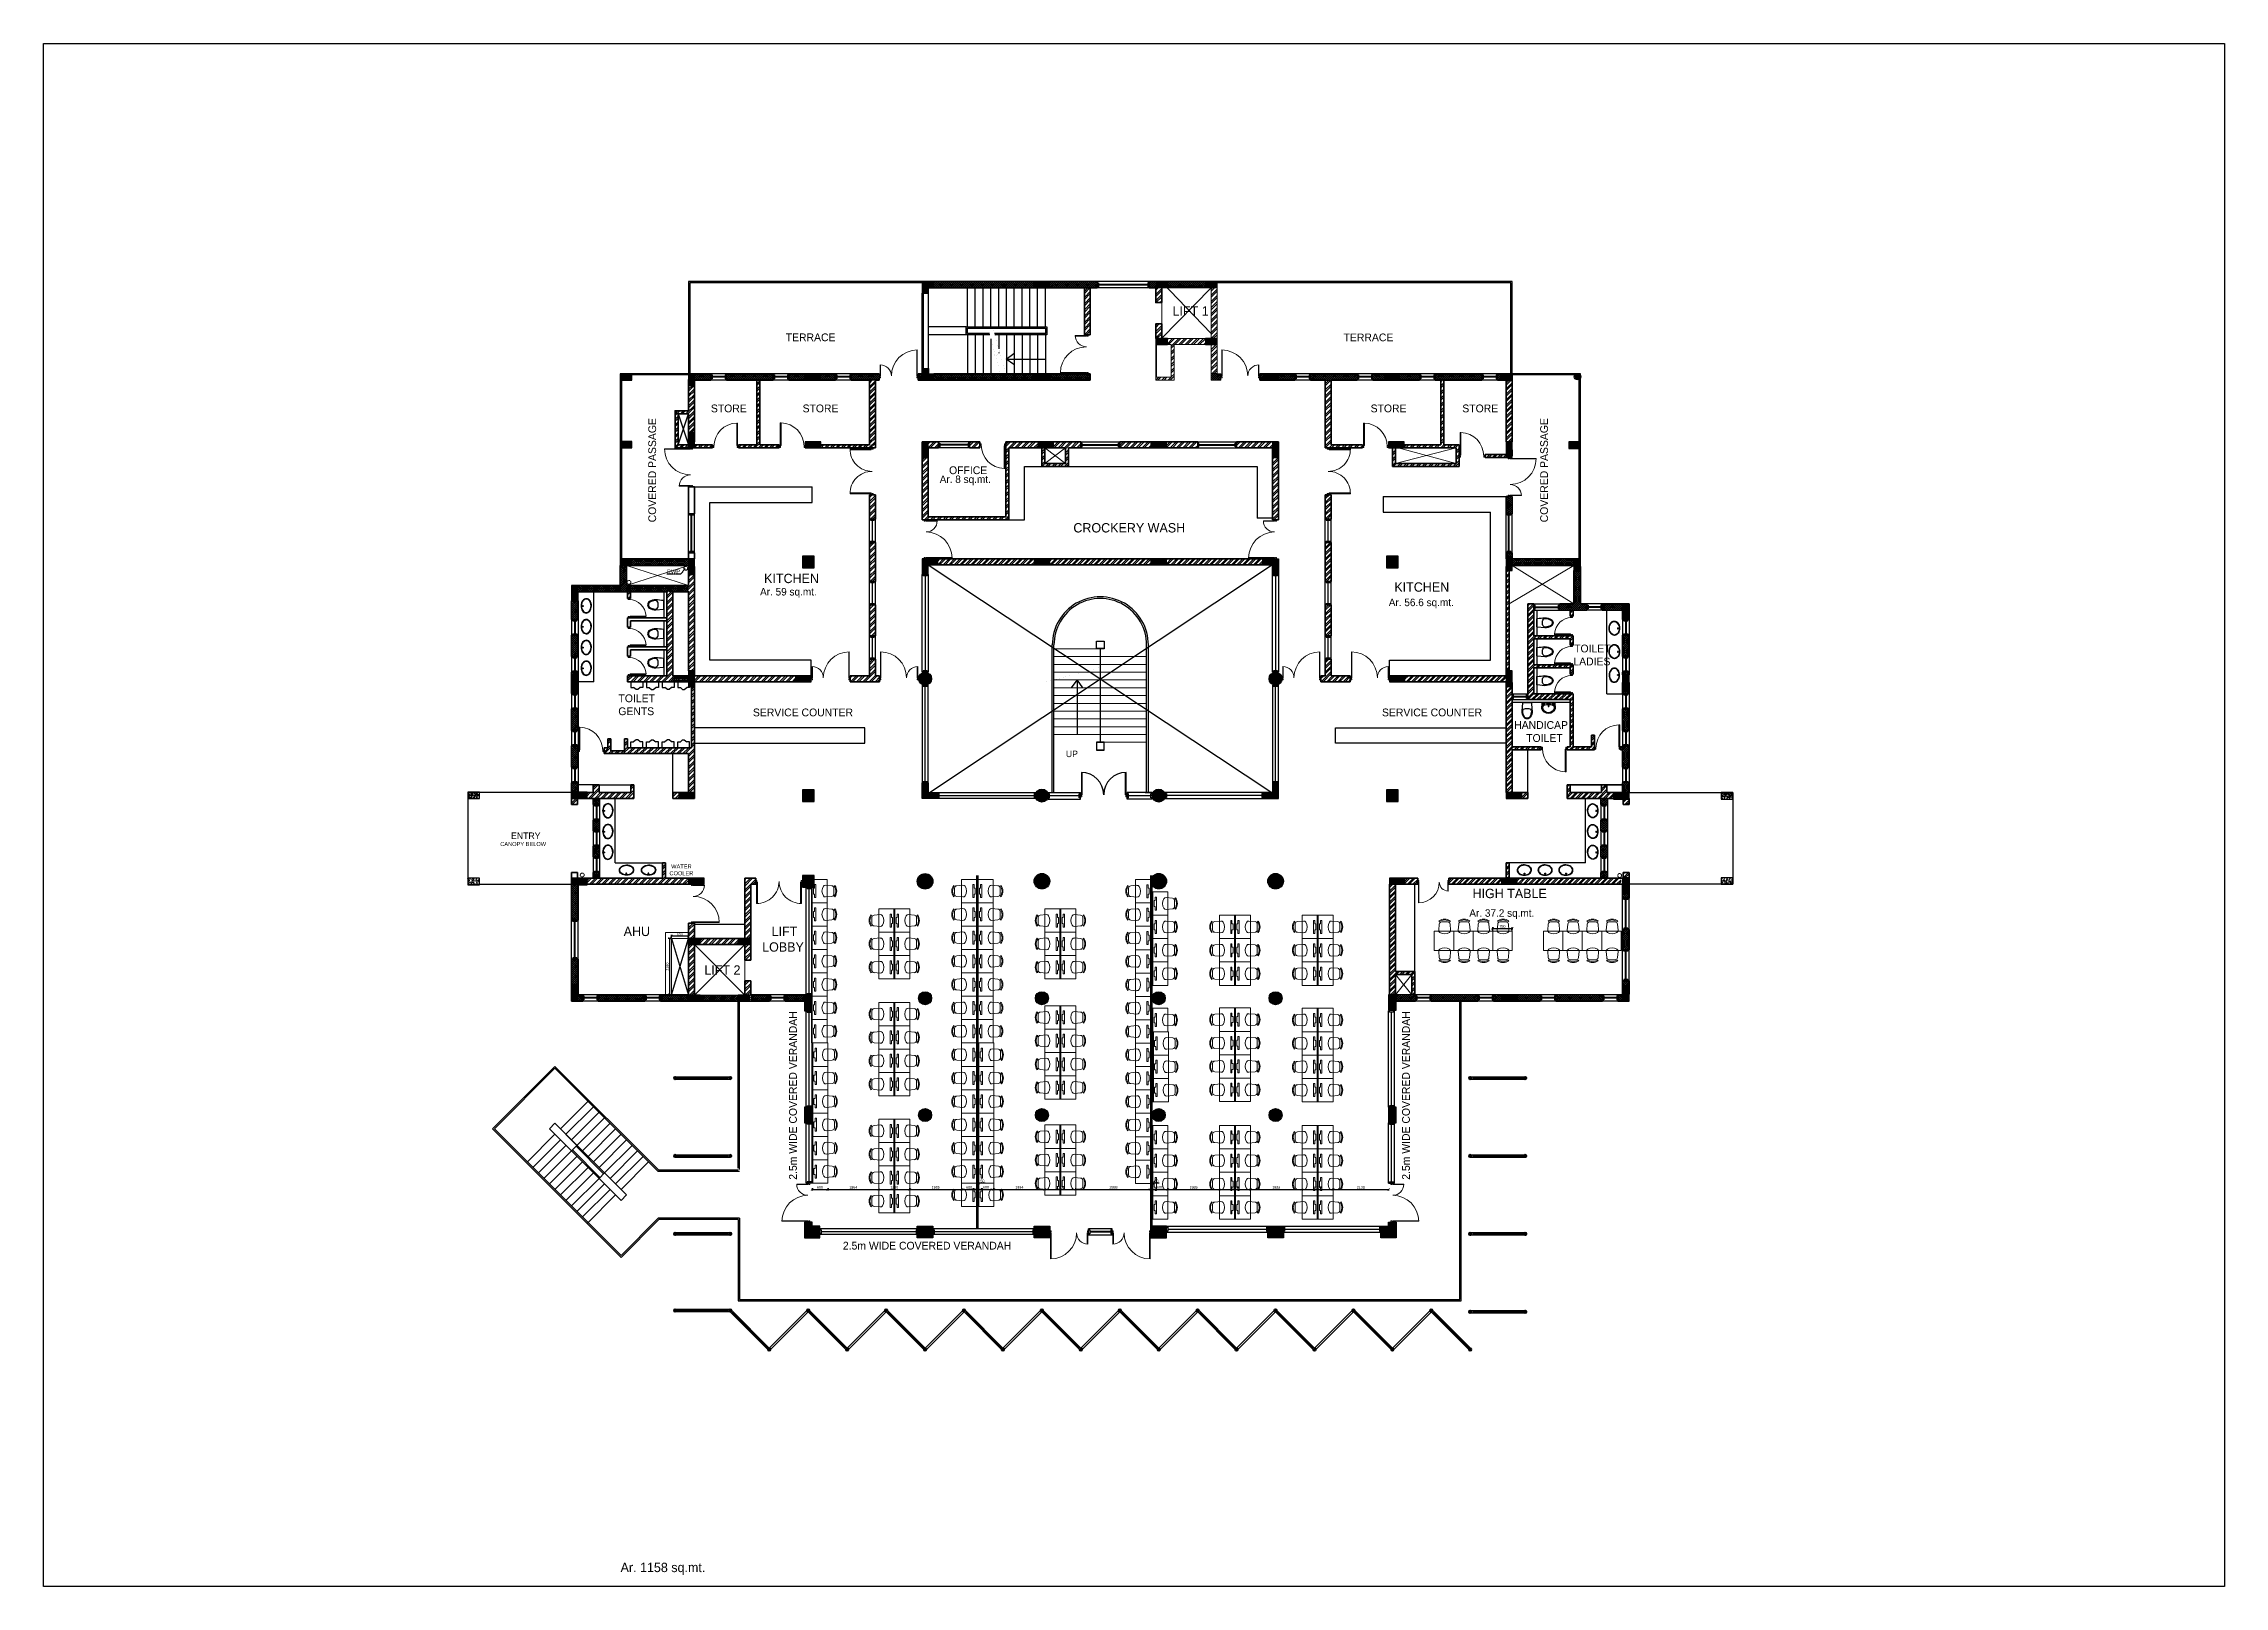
# Model space of a CAD drawing. Header units: millimetres. Extents: x -276609 to 1081398, y -453808 to 472098.
# Drawn here: x 22372 to 106372, y 55906 to 115306 of the extents above; entities that cross this region are included whole.
import ezdxf

# ---------------------------------------------------------------- set-up
doc = ezdxf.new("R2010")
doc.units = ezdxf.units.MM
doc.header["$MEASUREMENT"] = 0
for name, pattern in [('ACAD_ISO10W100', [18, 12, -3, 0, -3]), ('DASHED2', [0.375, 0.25, -0.125]), ('HIDDEN', [0.375, 0.25, -0.125]), ('Overhead', [3.96875, 2.38125, -1.5875])]:
    doc.linetypes.add(name, pattern=pattern)
for name, color, linetype in [('A-Anno Tags', 6, 'Continuous'), ('A-Elevation', 4, 'Continuous'), ('A-Railing', 4, 'Continuous'), ('A-Sanitory', 181, 'Continuous'), ('A-Steps', 3, 'Continuous'), ('A-Wall Patt', 8, 'Continuous'), ('A-Window', 4, 'Continuous'), ('AREA', 7, 'Continuous'), ('Dimension', 7, 'Continuous'), ('S-Conc Patt', 9, 'Continuous'), ('SHADING COLUMNS', 210, 'Continuous'), ('text', 252, 'Continuous')]:
    doc.layers.add(name, color=color, linetype=linetype)
for name, color, linetype, lineweight in [('A-BEAM-1-8', 8, 'HIDDEN', 9), ('A-Detail Lines', 241, 'Continuous', 25), ('A-DETL-LLIN', 3, 'Continuous', 9), ('A-Door', 4, 'Continuous', 9), ('A-DOOR-1-2', 3, 'Continuous', 5), ('A-FLOR-STRS', 2, 'Continuous', 9), ('A-SECT-MBND', 5, 'Overhead', 9), ('A-Wall Sec', 1, 'Continuous', 20), ('A-WIN', 5, 'Continuous', 25), ('frntr', 42, 'Continuous', 13), ('PLUMBING', 3, 'ACAD_ISO10W100', 18), ('S-Concrete', 40, 'Continuous', 25), ('SHADE SCREEN', 171, 'Continuous', 15), ('STAIR', 3, 'Continuous', 9)]:
    doc.layers.add(name, color=color, linetype=linetype, lineweight=lineweight)
doc.layers.add('I-Furniture', color=7, linetype='Continuous', lineweight=20, true_color=0xb35900)
doc.styles.get("Standard").update_dxf_attribs({"font": ''})
doc.styles.get('Standard').set_extended_font_data('Gill Sans MT')
doc.dimstyles.new('IIITD_WD_M @ 100', dxfattribs={"dimscale": 100, "dimtxt": 1, "dimasz": 1, "dimexe": 0.5, "dimexo": 0.25, "dimgap": 0.3, "dimtad": 1, "dimdec": 0, "dimrnd": 1, "dimzin": 0, "dimdsep": 46, "dimtxsty": 'Standard', "dimblk": 'ARCHTICK', "dimcen": 0.2, "dimdle": 0.3, "dimclrd": 256, "dimclre": 256, "dimclrt": 256, "dimadec": 0, "dimazin": 0, "dimtfac": 1, "dimtdec": 0, "dimtofl": 0, "dimtmove": 0, "dimatfit": 0, "dimfxl": 0.5, "dimfxlon": 1, "dimtolj": 1, "dimtzin": 0, "dimlwd": -1, "dimlwe": -1, "dimarcsym": 0})
doc.dimstyles.new('ISO-25', dxfattribs={"dimtxt": 2.5, "dimasz": 200, "dimexe": 1.25, "dimexo": 0.625, "dimtad": 1, "dimdec": 0, "dimtxsty": 'Standard', "dimcen": 2.5, "dimadec": 0, "dimazin": 0, "dimtfac": 1, "dimtdec": 0, "dimtmove": 0, "dimatfit": 3, "dimfxl": 1, "dimarcsym": 0})
doc.dimstyles.get("Standard").update_dxf_attribs({"dimtxt": 0.18, "dimasz": 0.18, "dimexe": 0.18, "dimexo": 0.0625, "dimgap": 0.09, "dimtad": 0, "dimtih": 1, "dimtoh": 1, "dimdec": 4, "dimzin": 0, "dimdsep": 46, "dimtxsty": 'Standard', "dimcen": 0.09, "dimadec": 0, "dimazin": 0, "dimtfac": 1, "dimtdec": 4, "dimtofl": 0, "dimtmove": 0, "dimatfit": 3, "dimfxl": 1, "dimtolj": 1, "dimtzin": 0, "dimarcsym": 0})
pattern_1 = [(45, (-428981.34, 985.06), (-119.32427, 119.32427), []), (45, (-428901.8, 985.06), (-119.32427, 119.32427), [])]
pattern_2 = [(45, (-428981.34, 985.06), (-106.066017, 106.066017), []), (45, (-428910.63, 985.06), (-106.066017, 106.066017), [])]
pattern_3 = [(45, (-428981.344, 985.06), (-39.7747564, 39.7747564), []), (135, (-428981.344, 985.06), (-39.7747564, -39.7747564), [])]
pattern_4 = [(45, (-434831.404, -224.237), (-39.7747564, 39.7747564), []), (135, (-434831.404, -224.237), (-39.7747564, -39.7747564), [])]
pattern_5 = [(50, (-806698.31, 1146868.39), (143.4520365, -12.550427), [15, -165]), (355, (-806698.31, 1146868.39), (-27.750267, 150.438427), [12, -132]), (100.4514, (-806686.35, 1146867.34), (115.701876, 137.887908), [12.748038, -140.228422]), (46.1842, (-806698.3, 1146908.39), (213.44821, -33.103803), [22.5, -247.5]), (96.6356, (-806680.52, 1146905.63), (186.93254, 194.823574), [19.122058, -210.3426]), (351.1842, (-806698.3, 1146908.4), (186.93239, 194.82372), [18, -198]), (21, (-806678.31, 1146898.39), (119.3814104, -80.523778), [15, -165]), (326, (-806678.31, 1146898.39), (48.663066, 145.030009), [12, -132]), (71.4514, (-806668.36, 1146891.68), (168.044526, 64.506099), [12.748038, -140.228422]), (37.5, (-806698.31, 1146868.39), (2.431971, 66.5787708), [0, -130.4, 0, -134, 0, -132.5]), (7.5, (-806698.31, 1146868.39), (52.6139075, 78.8823424), [0, -76.4, 0, -127.4, 0, -50.5]), (327.5, (-806742.91, 1146868.39), (106.7644872, -4.5109743), [0, -50, 0, -156, 0, -207]), (317.5, (-806762.91, 1146868.39), (116.637234, 20.0209965), [0, -65, 0, -103.6, 0, -147])]

msp = doc.modelspace()

# ---------------------------------------------------------------- texts
at = {"layer": 'A-Anno Tags', "char_height": 250, "attachment_point": 1}
for s, insert in [('{\\fCentury Gothic|b0|i0|c0|p34;UP}', (61748.4, 88085)), ('{\\fCentury Gothic|b0|i0|c0|p34;ENTRY}', (40377.7, 84932.6))]:
    msp.add_mtext(s, dxfattribs=dict(at, insert=insert))
at = {"layer": 'A-Anno Tags', "insert": (40843.4, 84486.8), "char_height": 157.5, "attachment_point": 5, "rotation": 0}
msp.add_mtext('{\\fCentury Gothic|b0|i0|c0|p34;CANOPY BELOW}', dxfattribs=at)
at = {"layer": 'AREA', "attachment_point": 1}
for s, insert, char_height, width in [('{\\fCentury Gothic|b0|i0|c0|p34;Ar. 8 sq.mt.}', (56888.8, 98677.5), 288, 6203.897), ('{\\fCentury Gothic|b0|i0|c0|p34;Ar. 59 sq.mt.}', (49968.5, 94346), 288, 6203.897), ('{\\fCentury Gothic|b0|i0|c0|p34;Ar. 56.6 sq.mt.}', (74186.3, 93935.5), 288, 6203.897), ('{\\fCentury Gothic|b0|i0|c0|p34;Ar. 37.2 sq.mt.}', (77288.4, 81975.6), 288, 6203.897), ('{\\fCentury Gothic|b0|i0|c0|p34;Ar. 1158 sq.mt.}', (44595.9, 56815.4), 360, 7754.871)]:
    msp.add_mtext(s, dxfattribs=dict(at, insert=insert, char_height=char_height, width=width))
at = {"layer": 'PLUMBING', "char_height": 157.5, "attachment_point": 5}
for s, insert, rotation in [('{\\fCentury Gothic|b0|i0|c0|p34;RWP}', (46631.3, 94978.9), 360), ('{\\fCentury Gothic|b0|i0|c0|p34;WATER\\PCOOLER}', (46938.6, 83493.4), 0)]:
    msp.add_mtext(s, dxfattribs=dict(at, insert=insert, rotation=rotation))
at = {"layer": 'text', "width": 7754.871, "attachment_point": 1}
for s, insert, char_height in [('{\\fCentury Gothic|b0|i0|c0|p34;LIFT 1}', (65856.2, 105189.5), 360), ('{\\fCentury Gothic|b0|i0|c0|p34;TERRACE}', (50956.5, 104147.7), 300), ('{\\fCentury Gothic|b0|i0|c0|p34;TERRACE}', (72444.4, 104144.8), 300), ('\\pi3274.7;{\\fCentury Gothic|b0|i0|c0|p34;STORE}', (44799.8, 101410.9), 300), ('\\pi3274.7;{\\fCentury Gothic|b0|i0|c0|p34;STORE}', (48331.7, 101410.9), 300), ('\\pi3274.7;{\\fCentury Gothic|b0|i0|c0|p34;STORE}', (70211.4, 101410.9), 300), ('\\pi3274.7;{\\fCentury Gothic|b0|i0|c0|p34;STORE}', (73743.3, 101410.9), 300), ('\\pi3183.7;{\\fCentury Gothic|b0|i0|c0|p34;OFFICE}', (54065, 99030.5), 300), ('\\pi1761.4;{\\fCentury Gothic|b0|i0|c0|p34;CROCKERY WASH}', (60275.8, 96844.3), 360), ('\\pi2915.2;{\\fCentury Gothic|b0|i0|c0|p34;KITCHEN}', (47209.3, 94894), 360), ('\\pi2915.2;{\\fCentury Gothic|b0|i0|c0|p34;KITCHEN}', (71484.7, 94562.7), 360), ('\\pi3269.2;{\\fCentury Gothic|b0|i0|c0|p34;TOILET \\P\\pi3239.6;LADIES}', (78056.8, 92166.9), 300), ('\\pi3269.2;{\\fCentury Gothic|b0|i0|c0|p34;TOILET \\P\\pi3261.3;GENTS}', (41246.6, 90250.1), 300), ('\\pi2805.1;{\\fCentury Gothic|b0|i0|c0|p34;HANDICAP\\P\\pi3269.2;TOILET }', (76210.2, 89220.5), 300), ('\\pi3385.2;{\\fCentury Gothic|b0|i0|c0|p34;AHU}', (41329.2, 81304.9), 360), ('\\pi3502.8;{\\fCentury Gothic|b0|i0|c0|p34;LIFT \\P\\pi3137.4;LOBBY}', (46911.7, 81304.9), 360), ('{\\fCentury Gothic|b0|i0|c0|p34;LIFT 2} ', (47822.6, 79817.1), 360)]:
    msp.add_mtext(s, dxfattribs=dict(at, insert=insert, char_height=char_height))
at = {"layer": 'text', "char_height": 300, "attachment_point": 1, "rotation": 90}
for s, insert in [('{\\fCentury Gothic|b0|i0|c0|p34;COVERED PASSAGE}', (45663.8, 96874.8)), ('{\\fCentury Gothic|b0|i0|c0|p34;COVERED PASSAGE}', (80018.2, 96874.8)), ('{\\fCentury Gothic|b0|i0|c0|p34;2.5m WIDE COVERED VERANDAH}', (51085, 71562.2)), ('{\\fCentury Gothic|b0|i0|c0|p34;2.5m WIDE COVERED VERANDAH}', (74697.4, 71562.2))]:
    msp.add_mtext(s, dxfattribs=dict(at, insert=insert))
at = {"layer": 'text', "attachment_point": 1}
for s, insert, char_height in [('{\\fCentury Gothic|b0|i0|c0|p34;SERVICE COUNTER}', (49693.3, 89705.2), 300), ('{\\fCentury Gothic|b0|i0|c0|p34;SERVICE COUNTER}', (73924.7, 89705.2), 300), ('{\\fCentury Gothic|b0|i0|c0|p34;HIGH TABLE}', (77410.5, 82764.4), 360), ('{\\fCentury Gothic|b0|i0|c0|p34;2.5m WIDE COVERED VERANDAH}', (53158.2, 69173.8), 300)]:
    msp.add_mtext(s, dxfattribs=dict(at, insert=insert, char_height=char_height))

# ---------------------------------------------------------------- blocks, each defined once
blk = doc.blocks.new('basin2')
for points in [[(278, -206, 0.12976), (261, -133, 0.106426), (201, -63, 0.084431), (116, -18, 0.073534), (7, 0, 0.073534), (-102, -14, 0.084431), (-188, -55, 0.106426), (-251, -122, 0.12976), (-272, -195, 0.12976), (-254, -269, 0.106426), (-194, -339, 0.084431), (-109, -383, 0.073534), (-1, -402, 0.073534), (108, -388, 0.084431), (195, -347, 0.106426), (258, -279, 0.12976)], [(263, -201, 0.119977), (247, -140, 0.106426), (192, -75, 0.084431), (111, -33, 0.073534), (7, -15, 0.073534), (-97, -28, 0.084431), (-180, -67, 0.106426), (-238, -130, 0.12976), (-257, -196, 0.009633), (-257, -201, 0.119977), (-240, -262, 0.106426), (-185, -327, 0.084431), (-104, -369, 0.073534), (0, -387, 0.073534), (104, -373, 0.084431), (187, -334, 0.106426), (245, -272, 0.12976), (263, -206, 0.009633)]]:
    blk.add_lwpolyline(points, format="xyb", close=True)
for radius in [17.8, 12.2]:
    blk.add_circle((-4, -64), radius)
blk = doc.blocks.new('wc-wh')
at = {"color": 0, "linetype": 'ByBlock'}
for points in [[(315, 195), (22, 165, 0.384412), (0, 140), (0, -140, 0.383904), (22, -165, 0.001434), (314, -195, 0.140641), (560, -125, 0.259738), (630, 0, 0.259738), (560, 125, 0.139471)], [(225, 65), (225, -65, 0.422961), (328, -165, 0.13189), (544, -100, 0.259738), (600, 0, 0.259738), (544, 100, 0.13189), (328, 165, 0.422961)]]:
    blk.add_lwpolyline(points, format="xyb", close=True, dxfattribs=at)
blk.add_arc((316, -170), 25, 264.2811, 270.16002, dxfattribs=at)
blk = doc.blocks.new('Round Bar - 3_-44-4 First Floor Lvl')
at = {"layer": 'A-WIN'}
for p, q in [((-1035, -37), (-1035, 25)), ((1026, 38), (-1023, 38)), ((1026, 38), (-1023, 38)), ((1027, 38), (1026, 38)), ((1027, 38), (1026, 38)), ((1064, 38), (1038, 38)), ((1064, 38), (1038, 38)), ((1064, 38), (1064, -3)), ((-1027, -38), (-1026, -38)), ((-1027, -38), (-1026, -38)), ((-1026, -38), (1023, -38)), ((-1026, -38), (1023, -38))]:
    blk.add_line(p, q, dxfattribs=at)
blk = doc.blocks.new('Round Bar - 3_-159-4 First Floor Lvl')
at = {"layer": 'A-WIN'}
for p, q in [((-1051, -27), (-1051, 38)), ((-1038, 38), (-1051, 38)), ((-1038, 38), (-1051, 38)), ((-1026, 38), (-1027, 38)), ((-1026, 38), (-1027, 38)), ((1023, 38), (-1026, 38)), ((1023, 38), (-1026, 38)), ((1057, 1), (1057, -38)), ((-1023, -38), (1026, -38)), ((-1023, -38), (1026, -38)), ((1026, -38), (1027, -38)), ((1026, -38), (1027, -38)), ((1038, -38), (1057, -38)), ((1038, -38), (1057, -38))]:
    blk.add_line(p, q, dxfattribs=at)
blk = doc.blocks.new('Round Bar - 3_-160-4 First Floor Lvl')
at = {"layer": 'A-WIN'}
for p, q in [((-1051, -27), (-1051, 38)), ((-1038, 38), (-1051, 38)), ((-1038, 38), (-1051, 38)), ((-1026, 38), (-1027, 38)), ((-1026, 38), (-1027, 38)), ((1026, 38), (-1026, 38)), ((1026, 38), (-1026, 38)), ((1028, 38), (1026, 38)), ((1028, 38), (1026, 38)), ((1057, 38), (1038, 38)), ((1057, 38), (1038, 38)), ((1057, -38), (1057, 38)), ((-1023, -38), (1026, -38)), ((-1023, -38), (1026, -38)), ((1026, -38), (1027, -38)), ((1026, -38), (1027, -38)), ((1038, -38), (1057, -38)), ((1038, -38), (1057, -38))]:
    blk.add_line(p, q, dxfattribs=at)
blk = doc.blocks.new('Round Bar - 3_-172-4 First Floor Lvl')
at = {"layer": 'A-WIN'}
for p, q in [((-1051, -24), (-1051, 38)), ((-1038, 38), (-1051, 38)), ((-1038, 38), (-1051, 38)), ((-1025, 38), (-1026, 38)), ((-1025, 38), (-1026, 38)), ((1023, 38), (-1025, 38)), ((1023, 38), (-1025, 38)), ((1057, 1), (1057, -38)), ((-1045, -38), (-1038, -38)), ((-1045, -38), (-1038, -38)), ((-1027, -38), (-1026, -38)), ((-1027, -38), (-1026, -38)), ((-1026, -38), (1026, -38)), ((-1026, -38), (1026, -38)), ((1026, -38), (1027, -38)), ((1026, -38), (1027, -38)), ((1038, -38), (1057, -38)), ((1038, -38), (1057, -38))]:
    blk.add_line(p, q, dxfattribs=at)
blk = doc.blocks.new('Round Bar - 3_-171-4 First Floor Lvl')
at = {"layer": 'A-WIN'}
for p, q in [((-1051, 38), (-1051, -38)), ((-1038, 38), (-1051, 38)), ((-1038, 38), (-1051, 38)), ((-1026, 38), (-1027, 38)), ((-1026, 38), (-1027, 38)), ((1026, 38), (-1026, 38)), ((1026, 38), (-1026, 38)), ((1028, 38), (1026, 38)), ((1028, 38), (1026, 38)), ((1057, 38), (1038, 38)), ((1057, 38), (1038, 38)), ((1057, -38), (1057, 38)), ((-1051, -38), (-1038, -38)), ((-1051, -38), (-1038, -38)), ((-1028, -38), (-1026, -38)), ((-1028, -38), (-1026, -38)), ((-1026, -38), (1026, -38)), ((-1026, -38), (1026, -38)), ((1026, -38), (1027, -38)), ((1026, -38), (1027, -38)), ((1038, -38), (1057, -38)), ((1038, -38), (1057, -38))]:
    blk.add_line(p, q, dxfattribs=at)
blk = doc.blocks.new('Round Bar - 3_-170-4 First Floor Lvl')
at = {"layer": 'A-WIN'}
for p, q in [((-1051, 38), (-1051, -38)), ((-1038, 38), (-1051, 38)), ((-1038, 38), (-1051, 38)), ((-1026, 38), (-1028, 38)), ((-1026, 38), (-1028, 38)), ((1026, 38), (-1026, 38)), ((1026, 38), (-1026, 38)), ((1027, 38), (1026, 38)), ((1027, 38), (1026, 38)), ((1057, 38), (1038, 38)), ((1057, 38), (1038, 38)), ((1057, -38), (1057, 38)), ((-1051, -38), (-1038, -38)), ((-1051, -38), (-1038, -38)), ((-1027, -38), (-1026, -38)), ((-1027, -38), (-1026, -38)), ((-1026, -38), (1026, -38)), ((-1026, -38), (1026, -38)), ((1026, -38), (1028, -38)), ((1026, -38), (1028, -38)), ((1038, -38), (1057, -38)), ((1038, -38), (1057, -38))]:
    blk.add_line(p, q, dxfattribs=at)
blk = doc.blocks.new('Round Bar - 3_-167-4 First Floor Lvl')
at = {"layer": 'A-WIN'}
for p, q in [((-1051, -38), (-1051, 24)), ((-1038, 38), (-1044, 38)), ((-1038, 38), (-1044, 38)), ((1026, 38), (-1026, 38)), ((-1026, 38), (-1026, 38)), ((-1026, 38), (-1026, 38)), ((-1026, 38), (-1026, 38)), ((1026, 38), (-1026, 38)), ((-1026, 38), (-1026, 38)), ((1027, 38), (1026, 38)), ((1027, 38), (1026, 38)), ((1057, 38), (1038, 38)), ((1057, 38), (1038, 38)), ((1057, -38), (1057, 38)), ((-1051, -38), (-1038, -38)), ((-1051, -38), (-1038, -38)), ((-1026, -38), (-1026, -38)), ((-1026, -38), (-1026, -38)), ((-1026, -38), (1026, -38)), ((-1026, -38), (1026, -38)), ((-1026, -38), (-1026, -38)), ((-1026, -38), (-1026, -38)), ((1026, -38), (1028, -38)), ((1026, -38), (1028, -38)), ((1038, -38), (1057, -38)), ((1038, -38), (1057, -38))]:
    blk.add_line(p, q, dxfattribs=at)
blk = doc.blocks.new('basin9')
for points in [[(-3, -412, 0.340881), (255, -229, 0.074195), (255, -226), (242, 0), (-242, 0), (-255, -223, 0.082611), (-253, -232, 0.330812), (-3, -412)], [(0, -382, 0.391482), (225, -169, 0.252869), (166, -89, 0.087242), (0, -63, 0.079484), (-166, -89, 0.2542), (-224, -169, 0.39026), (0, -382)], [(-218, -50, -0.907437), (-215, -46), (-191, -65, -0.907437), (-194, -69)], [(-208, -42, -0.907437), (-205, -38), (-181, -57, -0.907437), (-185, -61)], [(-199, -34, -0.907437), (-196, -30), (-172, -49, -0.907437), (-175, -53)], [(199, -34, 0.907437), (196, -30), (172, -49, 0.907437), (175, -53)], [(208, -42, 0.907437), (205, -38), (181, -57, 0.907437), (185, -61)], [(218, -50, 0.907437), (215, -46), (191, -65, 0.907437), (194, -69)]]:
    blk.add_lwpolyline(points, format="xyb", close=True)
for points in [[(-151, -84), (-157, -75, -0.183787), (-158, -68, 0.126662), (-159, -62), (-167, -36, 0.35453), (-179, -25), (-222, -25, 0.414214), (-232, -35), (-243, -231, 0.329849), (-2, -402, 0.338736), (245, -227, 0.075632), (245, -224), (232, -35, 0.414214), (222, -25), (179, -25, 0.35453), (167, -36), (159, -62, 0.126662), (158, -68, -0.183787), (157, -75), (151, -84)], [(-157, -86), (-159, -84, 0.220542), (-166, -79), (-222, -71, -0.361119), (-234, -60)], [(157, -86), (159, -84, -0.220542), (166, -79), (222, -71, 0.358803), (234, -59, 0.358803)]]:
    blk.add_lwpolyline(points, format="xyb")
for centre, radius in [((-60, -40), 10.1), ((0, -122), 19.6), ((0, -122), 15.3), ((0, -31), 10.1), ((58, -38), 10.1)]:
    blk.add_circle(centre, radius)
blk = doc.blocks.new('urinal1')
for p, q in [((0, 228.6), (228.6, 228.6)), ((0, 228.6), (0, -228.6)), ((228.6, 228.6), (228.6, 127)), ((304.8, 25.4), (228.6, 127)), ((304.8, -38.1), (304.8, 25.4)), ((0, -228.6), (228.6, -228.6)), ((228.6, -127), (304.8, -38.1)), ((228.6, -228.6), (228.6, -127))]:
    blk.add_line(p, q)
blk = doc.blocks.new('Big Door Garbage')
at = {"layer": 'A-Door', "color": 5, "lineweight": 18}
for p, q in [((-12550, 128778), (-12500, 128778)), ((-12550, 128703), (-12550, 128778)), ((-12550, 128703), (-12515, 128703)), ((-12515, 128738), (-12500, 128738)), ((-12515, 128703), (-12515, 128738)), ((-12515, 128703), (-12515, 128273)), ((-12499, 128703), (-12515, 128703)), ((-12500, 128778), (-12500, 128738)), ((-12499, 128703), (-12499, 128273)), ((-11101, 128703), (-11101, 127703)), ((-11101, 128703), (-11085, 128703)), ((-11100, 128778), (-11100, 128738)), ((-11050, 128778), (-11100, 128778)), ((-11085, 128738), (-11100, 128738)), ((-11085, 128703), (-11085, 128738)), ((-11050, 128703), (-11085, 128703)), ((-11085, 128703), (-11085, 127703)), ((-11050, 128703), (-11050, 128778))]:
    blk.add_line(p, q, dxfattribs=at)
at = {"layer": 'A-Door', "lineweight": 18}
for centre, radius, start, end in [((-12515, 128703), 430, 270, 0), ((-11085, 128703), 1000, 180, 270)]:
    blk.add_arc(centre, radius, start, end, dxfattribs=at)
blk = doc.blocks.new('w8')
at = {"layer": 'A-Window', "color": 2, "lineweight": 30}
blk.add_line((484324, 139289), (484324, 142939), dxfattribs=at)
at = {"layer": 'A-Window'}
for points in [[(484209, 139239), (484209, 142989)], [(484399, 142989), (484399, 142939), (484249, 142939), (484249, 142989)], [(484439, 139239), (484439, 142989)], [(484399, 139239), (484399, 139289), (484249, 139289), (484249, 139239)]]:
    blk.add_lwpolyline(points, dxfattribs=at)
blk = doc.blocks.new('w4')
at = {"layer": 'A-Window', "color": 2, "lineweight": 30}
blk.add_line((484324, 147974), (484324, 151774), dxfattribs=at)
at = {"layer": 'A-Window'}
for points in [[(484209, 147924), (484209, 151824)], [(484399, 151824), (484399, 151774), (484249, 151774), (484249, 151824)], [(484439, 147924), (484439, 151824)], [(484399, 147924), (484399, 147974), (484249, 147974), (484249, 147924)]]:
    blk.add_lwpolyline(points, dxfattribs=at)
blk = doc.blocks.new('dw1')
at = {"layer": 'A-Window'}
for p, q in [((495114, 138664), (495114, 138914)), ((496014, 138664), (496014, 138914))]:
    blk.add_line(p, q, dxfattribs=at)
at = {"layer": 'A-Window', "color": 2, "lineweight": 60}
blk.add_line((495964, 138789), (495164, 138789), dxfattribs=at)
at = {"layer": 'A-Window'}
for points in [[(496014, 138914), (495114, 138914)], [(495114, 138864), (495164, 138864), (495164, 138714), (495114, 138714)], [(496014, 138664), (495114, 138664)], [(496014, 138864), (495964, 138864), (495964, 138714), (496014, 138714)]]:
    blk.add_lwpolyline(points, dxfattribs=at)
at = {"layer": 'A-Detail Lines', "xscale": -1}
blk.add_blockref('Big Door Garbage', (482564, 10049), dxfattribs=at)
at = {"layer": 'A-Detail Lines'}
blk.add_blockref('Big Door Garbage', (508564, 10049), dxfattribs=at)
blk = doc.blocks.new('din d7')
at = {"layer": 'A-Door', "color": 5, "lineweight": 18}
for p, q in [((486934, 174520), (486934, 175332)), ((486969, 174518), (486969, 175332)), ((488629, 174518), (488629, 175332)), ((488664, 174518), (488664, 175332)), ((486899, 174518), (486934, 174518)), ((486899, 174518), (486899, 174443)), ((486899, 174443), (486949, 174443)), ((486934, 174518), (486934, 174483)), ((486969, 174518), (486934, 174518)), ((486934, 174483), (486949, 174483)), ((486949, 174443), (486949, 174483)), ((488629, 174518), (488664, 174518)), ((488664, 174483), (488649, 174483)), ((488649, 174443), (488649, 174483)), ((488699, 174443), (488649, 174443)), ((488664, 174518), (488664, 174483)), ((488699, 174518), (488664, 174518)), ((488699, 174518), (488699, 174443))]:
    blk.add_line(p, q, dxfattribs=at)
at = {"layer": 'A-Door', "lineweight": 18}
for centre, start, end in [((486950, 174483), 359.98408, 91.07272), ((488648, 174483), 88.92728, 180.01592)]:
    blk.add_arc(centre, 849, start, end, dxfattribs=at)
blk = doc.blocks.new('din w1')
at = {"layer": 'A-Window', "color": 2, "lineweight": 60}
blk.add_line((476279, 163779), (476779, 163779), dxfattribs=at)
at = {"layer": 'A-Window'}
for points in [[(476229, 163904), (476829, 163904)], [(476229, 163704), (476279, 163704), (476279, 163854), (476229, 163854)], [(476829, 163704), (476779, 163704), (476779, 163854), (476829, 163854)], [(476229, 163654), (476829, 163654)]]:
    blk.add_lwpolyline(points, dxfattribs=at)
blk = doc.blocks.new('din v1')
at = {"layer": 'A-Window', "color": 2, "lineweight": 60}
blk.add_line((474051, 158052), (474051, 157552), dxfattribs=at)
at = {"layer": 'A-Window'}
for points in [[(473926, 158102), (473926, 157502)], [(473976, 158102), (473976, 158052), (474126, 158052), (474126, 158102)], [(474176, 158102), (474176, 157502)], [(473976, 157502), (473976, 157552), (474126, 157552), (474126, 157502)]]:
    blk.add_lwpolyline(points, dxfattribs=at)
blk = doc.blocks.new('din w3')
at = {"layer": 'A-Window', "color": 2, "lineweight": 60}
blk.add_line((477594, 164984), (477594, 166384), dxfattribs=at)
at = {"layer": 'A-Window'}
for points in [[(477469, 164934), (477469, 166434)], [(477669, 166434), (477669, 166384), (477519, 166384), (477519, 166434)], [(477719, 164934), (477719, 166434)], [(477669, 164934), (477669, 164984), (477519, 164984), (477519, 164934)]]:
    blk.add_lwpolyline(points, dxfattribs=at)
blk = doc.blocks.new('din w4')
at = {"layer": 'A-Window', "color": 2, "lineweight": 60}
blk.add_line((516605, 148504), (516605, 149604), dxfattribs=at)
at = {"layer": 'A-Window'}
for points in [[(516480, 148454), (516480, 149654)], [(516680, 149654), (516680, 149604), (516530, 149604), (516530, 149654)], [(516730, 148454), (516730, 149654)], [(516680, 148454), (516680, 148504), (516530, 148504), (516530, 148454)]]:
    blk.add_lwpolyline(points, dxfattribs=at)
blk = doc.blocks.new('win 2000 wide')
at = {"layer": 'A-Window', "color": 2, "lineweight": 60}
blk.add_line((499331, 105347), (497431, 105347), dxfattribs=at)
at = {"layer": 'A-Window'}
for points in [[(499381, 105472), (497381, 105472)], [(497381, 105422), (497431, 105422), (497431, 105272), (497381, 105272)], [(499381, 105222), (497381, 105222)], [(499381, 105422), (499331, 105422), (499331, 105272), (499381, 105272)]]:
    blk.add_lwpolyline(points, dxfattribs=at)
blk = doc.blocks.new('ABL_Door_S - 1000 x 2100-11-3 Second Floor Lvl')
at = {"layer": 'A-Door', "color": 5}
for p, q in [((-500, 38), (-450, 38)), ((-500, -38), (-500, 38)), ((-450, 38), (-450, -3)), ((450, 38), (450, -3)), ((500, 38), (450, 38)), ((500, -38), (500, 38)), ((-500, -38), (-465, -38)), ((-465, -3), (-450, -3)), ((-465, -38), (-465, -3)), ((-430, -38), (-465, -38)), ((465, -3), (450, -3)), ((465, -38), (465, -3)), ((500, -38), (465, -38))]:
    blk.add_line(p, q, dxfattribs=at)
at = {"layer": 'A-Door', "color": 5, "lineweight": 18}
for p, q in [((-465, -38), (-465, -902)), ((-430, -38), (-430, -902)), ((-430, -902), (-465, -902))]:
    blk.add_line(p, q, dxfattribs=at)
at = {"layer": 'A-Door'}
blk.add_arc((-450, -3), 900, 271.27334, 0, dxfattribs=at)
blk = doc.blocks.new('ABL_Door_S - 750 x 2100-5-3 Second Floor Lvl')
at = {"layer": 'A-Door', "color": 5, "lineweight": 18}
for p, q in [((-375, 38), (-325, 38)), ((-375, -38), (-375, 38)), ((-325, 38), (-325, -3)), ((325, 38), (325, -3)), ((375, 38), (325, 38)), ((375, -38), (375, 38)), ((-375, -38), (-340, -38)), ((-340, -3), (-325, -3)), ((-340, -38), (-340, -3)), ((-340, -38), (-340, -652)), ((-305, -38), (-340, -38)), ((-305, -38), (-305, -652)), ((340, -3), (325, -3)), ((340, -38), (340, -3)), ((375, -38), (340, -38))]:
    blk.add_line(p, q, dxfattribs=at)
blk.add_lwpolyline([(-340, -652), (-305, -652)], dxfattribs=at)
at = {"layer": 'A-Door', "lineweight": 18}
blk.add_arc((-325, -3), 650, 271.76323, 0, dxfattribs=at)
blk = doc.blocks.new('din v2')
at = {"layer": 'A-Window', "color": 2, "lineweight": 60}
blk.add_line((477919, 162849), (478819, 162849), dxfattribs=at)
at = {"layer": 'A-Window'}
for points in [[(477869, 162974), (478869, 162974)], [(477869, 162774), (477919, 162774), (477919, 162924), (477869, 162924)], [(477869, 162724), (478869, 162724)], [(478869, 162774), (478819, 162774), (478819, 162924), (478869, 162924)]]:
    blk.add_lwpolyline(points, dxfattribs=at)
blk = doc.blocks.new('din w6')
at = {"layer": 'A-Window', "color": 2, "lineweight": 30}
blk.add_line((50, 125), (850, 125), dxfattribs=at)
at = {"layer": 'A-Window'}
for points in [[(0, 240), (900, 240)], [(0, 200), (50, 200), (50, 50), (0, 50)], [(0, 10), (900, 10)], [(900, 200), (850, 200), (850, 50), (900, 50)]]:
    blk.add_lwpolyline(points, dxfattribs=at)
blk = doc.blocks.new('ergrthyjty')
at = {"layer": 'S-Conc Patt'}
for points in [[(485641, 105163), (485191, 105163), (485191, 104713), (485441, 104713), (485441, 104913), (485641, 104913)], [(489506, 105163), (489506, 104913), (490106, 104913), (490106, 105163)], [(494191, 105163), (494191, 104933), (494641, 104933), (494641, 105163)], [(496101, 105163), (496101, 104933), (496551, 104933), (496551, 105163)], [(494191, 102963), (494191, 102733), (494641, 102733), (494641, 102963)], [(496101, 102963), (496101, 102733), (496551, 102733), (496551, 102963)], [(485641, 101363), (485191, 101363), (485191, 101813), (485441, 101813), (485441, 101613), (485641, 101613)], [(473561, 101613), (473561, 101363), (474011, 101363), (474011, 101613)], [(476441, 101613), (476191, 101613), (476191, 101163), (476441, 101163)], [(480691, 101613), (480691, 101363), (481291, 101363), (481291, 101613)], [(489506, 101613), (489506, 101363), (490106, 101363), (490106, 101613)], [(498321, 101613), (498321, 101363), (498921, 101363), (498921, 101613)], [(503006, 101613), (503006, 101363), (503606, 101363), (503606, 101613)], [(507471, 101613), (507471, 101363), (507921, 101363), (507921, 101613)], [(476421, 99353), (476191, 99353), (476191, 98753), (476421, 98753)], [(473561, 99003), (473561, 98753), (474011, 98753), (474011, 99003)], [(480691, 98983), (480691, 98753), (481291, 98753), (481291, 98983)], [(485421, 98983), (485191, 98983), (485191, 98383), (485421, 98383)], [(489656, 98983), (489656, 98753), (490256, 98753), (490256, 98983)], [(494006, 98983), (494006, 98753), (494606, 98753), (494606, 98983)], [(498921, 98983), (498691, 98983), (498691, 98383), (498921, 98383)], [(503156, 98983), (503156, 98753), (503756, 98753), (503756, 98983)], [(507921, 98983), (507691, 98983), (507691, 98383), (507921, 98383)], [(510101, 98983), (510101, 98733), (510551, 98733), (510551, 98983)], [(474011, 94233), (474011, 94483), (473561, 94483), (473561, 94233)], [(476421, 94483), (476191, 94483), (476191, 93883), (476421, 93883)], [(480581, 94593), (480581, 94143), (481031, 94143), (481031, 94593)], [(485191, 94483), (485191, 93883), (485421, 93883), (485421, 94253), (485791, 94253), (485791, 94483)], [(489506, 94483), (489506, 94253), (490106, 94253), (490106, 94483)], [(494006, 94483), (494006, 94253), (494606, 94253), (494606, 94483)], [(498321, 94483), (498321, 94253), (498691, 94253), (498691, 93883), (498921, 93883), (498921, 94483)], [(503081, 94593), (503081, 94143), (503531, 94143), (503531, 94593)], [(507691, 94033), (507921, 94033), (507921, 94483), (507691, 94483)], [(510301, 94033), (510551, 94033), (510551, 94483), (510301, 94483)], [(471941, 93463), (471691, 93463), (471691, 92863), (471941, 92863)], [(512421, 92753), (512171, 92753), (512171, 92153), (512421, 92153)], [(471941, 90018), (471691, 90018), (471691, 89418), (471941, 89418)], [(476421, 90168), (476191, 90168), (476191, 89568), (476421, 89568)], [(480321, 89983), (480321, 89753), (480921, 89753), (480921, 89983)], [(485556, 89868, 1), (485056, 89868, 1)], [(499056, 89868, 1), (498556, 89868, 1)], [(503191, 89983), (503191, 89753), (503791, 89753), (503791, 89983)], [(507921, 90168), (507691, 90168), (507691, 89568), (507921, 89568)], [(512421, 90018), (512171, 90018), (512171, 89418), (512421, 89418)], [(485791, 85253), (485791, 85483), (485421, 85483), (485421, 85853), (485191, 85853), (485191, 85253)], [(498921, 85253), (498921, 85853), (498691, 85853), (498691, 85483), (498321, 85483), (498321, 85253)], [(471691, 85503), (471691, 85253), (472291, 85253), (472291, 85503)], [(475821, 85483), (475821, 85253), (476421, 85253), (476421, 85483)], [(480581, 85593), (480581, 85143), (481031, 85143), (481031, 85593)], [(490056, 85368, 1), (489556, 85368, 1)], [(494556, 85368, 1), (494056, 85368, 1)], [(503081, 85593), (503081, 85143), (503531, 85143), (503531, 85593)], [(507691, 85483), (507691, 85253), (508291, 85253), (508291, 85483)], [(511821, 85483), (511821, 85233), (512421, 85233), (512421, 85483)], [(485606, 82068, 1), (485006, 82068, 1)], [(490106, 82072, 1), (489506, 82072, 1)], [(494606, 82072, 1), (494006, 82072, 1)], [(499106, 82072, 1), (498506, 82072, 1)], [(471691, 82183), (471691, 81933), (472291, 81933), (472291, 82183)], [(476191, 82183), (476191, 81953), (476791, 81953), (476791, 82183)], [(480581, 82293), (480581, 81843), (481031, 81843), (481031, 82293)], [(503191, 82183), (503191, 81953), (503791, 81953), (503791, 82183)], [(507506, 82183), (507506, 81953), (508106, 81953), (508106, 82183)], [(512421, 82203), (512171, 82203), (512171, 81603), (512421, 81603)], [(476191, 79863), (476191, 79633), (476641, 79633), (476641, 79863)], [(478101, 79863), (478101, 79633), (478551, 79633), (478551, 79863)], [(471941, 78053), (471691, 78053), (471691, 77453), (471941, 77453)], [(476191, 77683), (476191, 77453), (476641, 77453), (476641, 77683)], [(478101, 77683), (478101, 77453), (478551, 77453), (478551, 77683)], [(480956, 77683), (480656, 77683), (480656, 77083), (480956, 77083)], [(485556, 77568, 1), (485056, 77568, 1)], [(490056, 77568, 1), (489556, 77568, 1)], [(494556, 77568, 1), (494056, 77568, 1)], [(499056, 77568, 1), (498556, 77568, 1)], [(503456, 77703), (503156, 77703), (503156, 77103), (503456, 77103)], [(507506, 77703), (507506, 77453), (508106, 77453), (508106, 77703)], [(512421, 78053), (512171, 78053), (512171, 77453), (512421, 77453)], [(480956, 73368), (480656, 73368), (480656, 72768), (480956, 72768)], [(485556, 73068, 1), (485056, 73068, 1)], [(490056, 73068, 1), (489556, 73068, 1)], [(494556, 73068, 1), (494056, 73068, 1)], [(499056, 73068, 1), (498556, 73068, 1)], [(503456, 73368), (503156, 73368), (503156, 72768), (503456, 72768)], [(480656, 68343), (481256, 68343), (481256, 68793), (480956, 68793), (480956, 68943), (480656, 68943)], [(503456, 68943), (503156, 68943), (503156, 68793), (502856, 68793), (502856, 68343), (503456, 68343)], [(485606, 68343), (485606, 68793), (485006, 68793), (485006, 68343)], [(490106, 68343), (490106, 68793), (489506, 68793), (489506, 68343)], [(494006, 68343), (494006, 68793), (494606, 68793), (494606, 68343)], [(499106, 68343), (499106, 68793), (498506, 68793), (498506, 68343)]]:
    blk.add_hatch(color=8, dxfattribs=at).paths.add_polyline_path(points)
h = blk.add_hatch(color=8, dxfattribs=at)
edge = h.paths.add_edge_path()
edge.add_arc((510436, 101498), 125, 0, 360)
h = blk.add_hatch(dxfattribs=at)
h.set_pattern_fill('AR-CONC', color=8, scale=20, style=0)
h.set_pattern_definition(pattern_5)
h.paths.add_polyline_path([(467691, 85503), (467691, 85253), (468141, 85253), (468141, 85503)])
h = blk.add_hatch(dxfattribs=at)
h.set_pattern_fill('AR-CONC', color=8, scale=20, style=0)
h.set_pattern_definition(pattern_5)
h.paths.add_polyline_path([(515971, 85483), (515971, 85233), (516421, 85233), (516421, 85483)])
h = blk.add_hatch(dxfattribs=at)
h.set_pattern_fill('AR-CONC', color=8, scale=20, style=0)
h.set_pattern_definition(pattern_5)
h.paths.add_polyline_path([(467691, 82183), (467691, 81933), (468141, 81933), (468141, 82183)])
h = blk.add_hatch(dxfattribs=at)
h.set_pattern_fill('AR-CONC', color=8, scale=20, style=0)
h.set_pattern_definition(pattern_5)
h.paths.add_polyline_path([(515971, 82203), (515971, 81953), (516421, 81953), (516421, 82203)])
at = {"layer": 'S-Concrete'}
for points in [[(485641, 105163), (485191, 105163), (485191, 104713), (485441, 104713), (485441, 104913), (485641, 104913), (485641, 105163)], [(485641, 101363), (485191, 101363), (485191, 101813), (485441, 101813), (485441, 101613), (485641, 101613), (485641, 101363)]]:
    blk.add_lwpolyline(points, dxfattribs=at)
for points in [[(489506, 105163), (489506, 104913), (490106, 104913), (490106, 105163)], [(494191, 105163), (494191, 104933), (494641, 104933), (494641, 105163)], [(496101, 105163), (496101, 104933), (496551, 104933), (496551, 105163)], [(494191, 102963), (494191, 102733), (494641, 102733), (494641, 102963)], [(496101, 102963), (496101, 102733), (496551, 102733), (496551, 102963)], [(473561, 101613), (473561, 101363), (474011, 101363), (474011, 101613)], [(476441, 101613), (476191, 101613), (476191, 101163), (476441, 101163)], [(480691, 101613), (480691, 101363), (481291, 101363), (481291, 101613)], [(489506, 101613), (489506, 101363), (490106, 101363), (490106, 101613)], [(498321, 101613), (498321, 101363), (498921, 101363), (498921, 101613)], [(503006, 101613), (503006, 101363), (503606, 101363), (503606, 101613)], [(507471, 101613), (507471, 101363), (507921, 101363), (507921, 101613)], [(476421, 99353), (476191, 99353), (476191, 98753), (476421, 98753)], [(473561, 99003), (473561, 98753), (474011, 98753), (474011, 99003)], [(480691, 98983), (480691, 98753), (481291, 98753), (481291, 98983)], [(485421, 98983), (485191, 98983), (485191, 98383), (485421, 98383)], [(489656, 98983), (489656, 98753), (490256, 98753), (490256, 98983)], [(494006, 98983), (494006, 98753), (494606, 98753), (494606, 98983)], [(498921, 98983), (498691, 98983), (498691, 98383), (498921, 98383)], [(503156, 98983), (503156, 98753), (503756, 98753), (503756, 98983)], [(507921, 98983), (507691, 98983), (507691, 98383), (507921, 98383)], [(510101, 98983), (510101, 98733), (510551, 98733), (510551, 98983)], [(474011, 94233), (474011, 94483), (473561, 94483), (473561, 94233)], [(476421, 94483), (476191, 94483), (476191, 93883), (476421, 93883)], [(480581, 94593), (480581, 94143), (481031, 94143), (481031, 94593)], [(485791, 94483), (485191, 94483), (485191, 93883), (485421, 93883), (485421, 94253), (485791, 94253)], [(489506, 94483), (489506, 94253), (490106, 94253), (490106, 94483)], [(494006, 94483), (494006, 94253), (494606, 94253), (494606, 94483)], [(498321, 94483), (498921, 94483), (498921, 93883), (498691, 93883), (498691, 94253), (498321, 94253)], [(503081, 94593), (503081, 94143), (503531, 94143), (503531, 94593)], [(507691, 94033), (507921, 94033), (507921, 94483), (507691, 94483)], [(510301, 94033), (510551, 94033), (510551, 94483), (510301, 94483)], [(471941, 93463), (471691, 93463), (471691, 92863), (471941, 92863)], [(512421, 92753), (512171, 92753), (512171, 92153), (512421, 92153)], [(471941, 90018), (471691, 90018), (471691, 89418), (471941, 89418)], [(476421, 90168), (476191, 90168), (476191, 89568), (476421, 89568)], [(480321, 89983), (480321, 89753), (480921, 89753), (480921, 89983)], [(503191, 89983), (503191, 89753), (503791, 89753), (503791, 89983)], [(507921, 90168), (507691, 90168), (507691, 89568), (507921, 89568)], [(512421, 90018), (512171, 90018), (512171, 89418), (512421, 89418)], [(485791, 85253), (485191, 85253), (485191, 85853), (485421, 85853), (485421, 85483), (485791, 85483)], [(498321, 85253), (498921, 85253), (498921, 85853), (498691, 85853), (498691, 85483), (498321, 85483)], [(467691, 85503), (467691, 85253), (468141, 85253), (468141, 85503)], [(471691, 85503), (471691, 85253), (472291, 85253), (472291, 85503)], [(475821, 85483), (475821, 85253), (476421, 85253), (476421, 85483)], [(480581, 85593), (480581, 85143), (481031, 85143), (481031, 85593)], [(503081, 85593), (503081, 85143), (503531, 85143), (503531, 85593)], [(507691, 85483), (507691, 85253), (508291, 85253), (508291, 85483)], [(511821, 85483), (511821, 85233), (512421, 85233), (512421, 85483)], [(515971, 85483), (515971, 85233), (516421, 85233), (516421, 85483)], [(467691, 82183), (467691, 81933), (468141, 81933), (468141, 82183)], [(471691, 82183), (471691, 81933), (472291, 81933), (472291, 82183)], [(476191, 82183), (476191, 81953), (476791, 81953), (476791, 82183)], [(480581, 82293), (480581, 81843), (481031, 81843), (481031, 82293)], [(503191, 82183), (503191, 81953), (503791, 81953), (503791, 82183)], [(507506, 82183), (507506, 81953), (508106, 81953), (508106, 82183)], [(512421, 82203), (512171, 82203), (512171, 81603), (512421, 81603)], [(515971, 82203), (515971, 81953), (516421, 81953), (516421, 82203)], [(476191, 79863), (476191, 79633), (476641, 79633), (476641, 79863)], [(478101, 79863), (478101, 79633), (478551, 79633), (478551, 79863)], [(471941, 78053), (471691, 78053), (471691, 77453), (471941, 77453)], [(476191, 77683), (476191, 77453), (476641, 77453), (476641, 77683)], [(478101, 77683), (478101, 77453), (478551, 77453), (478551, 77683)], [(480956, 77683), (480656, 77683), (480656, 77083), (480956, 77083)], [(503456, 77703), (503156, 77703), (503156, 77103), (503456, 77103)], [(507506, 77703), (507506, 77453), (508106, 77453), (508106, 77703)], [(512421, 78053), (512171, 78053), (512171, 77453), (512421, 77453)], [(480956, 73368), (480656, 73368), (480656, 72768), (480956, 72768)], [(503456, 73368), (503156, 73368), (503156, 72768), (503456, 72768)], [(481256, 68793), (480956, 68793), (480956, 68943), (480656, 68943), (480656, 68343), (481256, 68343)], [(502856, 68793), (503156, 68793), (503156, 68943), (503456, 68943), (503456, 68343), (502856, 68343)], [(485606, 68793), (485606, 68343), (485006, 68343), (485006, 68793)], [(490106, 68793), (490106, 68343), (489506, 68343), (489506, 68793)], [(494006, 68793), (494006, 68343), (494606, 68343), (494606, 68793)], [(499106, 68793), (499106, 68343), (498506, 68343), (498506, 68793)]]:
    blk.add_lwpolyline(points, close=True, dxfattribs=at)
for centre, radius in [((510436, 101498), 125), ((485306, 89868), 250), ((498806, 89868), 250), ((489806, 85368), 250), ((494306, 85368), 250), ((485306, 82068), 300), ((489806, 82072), 300), ((494306, 82072), 300), ((498806, 82072), 300), ((485306, 77568), 250), ((489806, 77568), 250), ((494306, 77568), 250), ((498806, 77568), 250), ((485306, 73068), 250), ((489806, 73068), 250), ((494306, 73068), 250), ((498806, 73068), 250)]:
    blk.add_circle(centre, radius, dxfattribs=at)
blk = doc.blocks.new('trhyj')
at = {"layer": 'A-Window', "color": 2, "lineweight": 30}
blk.add_line((485306, 93833), (485306, 90168), dxfattribs=at)
at = {"layer": 'A-Window'}
blk.add_lwpolyline([(485191, 90118), (485191, 93883), (485421, 93883), (485421, 90118), (485191, 90118)], close=True, dxfattribs=at)
for points in [[(485381, 93883), (485381, 93833), (485231, 93833), (485231, 93883)], [(485381, 90118), (485381, 90168), (485231, 90168), (485231, 90118)]]:
    blk.add_lwpolyline(points, dxfattribs=at)
blk = doc.blocks.new('yhtyjuyk')
at = {"layer": 'A-Window', "color": 2, "lineweight": 30}
blk.add_line((480841, 77753), (480841, 81793), dxfattribs=at)
at = {"layer": 'A-Window'}
for points in [[(480726, 77703), (480726, 81843)], [(480766, 81843), (480766, 81793), (480916, 81793), (480916, 81843)], [(480956, 77703), (480956, 81843)], [(480766, 77703), (480766, 77753), (480916, 77753), (480916, 77703)]]:
    blk.add_lwpolyline(points, dxfattribs=at)
blk = doc.blocks.new('Pipe-Column - Pipe3-1_2STD-50-2 GL')
at = {"layer": 'S-Concrete', "lineweight": 35}
for radius, start, end in [(50.8, 0, 180), (45.1, 0, 180), (45.1, 180, 0), (50.8, 180, 360)]:
    blk.add_arc((0, 0), radius, start, end, dxfattribs=at)
blk = doc.blocks.new('Pipe-Column - Pipe3-1_2STD-48-2 GL')
at = {"layer": 'S-Concrete', "lineweight": 35}
for radius, start, end in [(50.8, 0, 180), (50.8, 180, 360), (45.1, 360, 180), (45.1, 180, 360)]:
    blk.add_arc((0, 0), radius, start, end, dxfattribs=at)
blk = doc.blocks.new('Pipe-Column - Pipe3-1_2STD-49-2 GL')
at = {"layer": 'S-Concrete', "lineweight": 35}
for radius, start, end in [(50.8, 0, 180), (50.8, 180, 360), (45.1, 360, 180), (45.1, 180, 360)]:
    blk.add_arc((0, 0), radius, start, end, dxfattribs=at)
blk = doc.blocks.new('TRGHT4')
at = {"layer": 'SHADING COLUMNS'}
for name, p, rotation in [('Pipe-Column - Pipe3-1_2STD-48-2 GL', (397060, -137137), 135.0000000004137), ('Pipe-Column - Pipe3-1_2STD-48-2 GL', (399181, -137137), 135.0000000004137), ('Pipe-Column - Pipe3-1_2STD-50-2 GL', (427680, -137137), 44.9999999995862), ('Pipe-Column - Pipe3-1_2STD-50-2 GL', (429801, -137137), 44.9999999995862), ('Pipe-Column - Pipe3-1_2STD-48-2 GL', (397060, -140137), 135.0000000004137), ('Pipe-Column - Pipe3-1_2STD-48-2 GL', (399181, -140137), 135.0000000004137), ('Pipe-Column - Pipe3-1_2STD-50-2 GL', (427680, -140137), 44.9999999995862), ('Pipe-Column - Pipe3-1_2STD-50-2 GL', (429801, -140137), 44.9999999995862), ('Pipe-Column - Pipe3-1_2STD-48-2 GL', (397060, -143137), 135.0000000004137), ('Pipe-Column - Pipe3-1_2STD-48-2 GL', (399181, -143137), 135.0000000004137), ('Pipe-Column - Pipe3-1_2STD-50-2 GL', (427680, -143137), 44.9999999995862), ('Pipe-Column - Pipe3-1_2STD-50-2 GL', (429801, -143137), 44.9999999995862), ('Pipe-Column - Pipe3-1_2STD-48-2 GL', (397060, -146087), 135.0000000004137), ('Pipe-Column - Pipe3-1_2STD-49-2 GL', (399181, -146087), 135.0000000004137), ('Pipe-Column - Pipe3-1_2STD-50-2 GL', (427680, -146137), 44.9999999995862), ('Pipe-Column - Pipe3-1_2STD-50-2 GL', (429801, -146137), 44.9999999995862)]:
    blk.add_blockref(name, p, dxfattribs=dict(at, rotation=rotation))
for p in [(402181, -146087), (405181, -146087), (408181, -146087), (411181, -146087), (414181, -146087), (417181, -146087), (420181, -146087), (423181, -146087), (426181, -146087), (400681, -147587), (403681, -147587), (406681, -147587), (409681, -147587), (412681, -147587), (415681, -147587), (418681, -147587), (421681, -147587), (424681, -147587), (427681, -147587)]:
    blk.add_blockref('Pipe-Column - Pipe3-1_2STD-50-2 GL', p, dxfattribs=at)
blk = doc.blocks.new('chair1')
at = {"layer": 'I-Furniture'}
for p, q in [((-320, 228), (-84, 207)), ((1, 115), (1, -115)), ((16, 201), (42, 219)), ((-320, -228), (-84, -207)), ((16, -201), (42, -219))]:
    blk.add_line(p, q, dxfattribs=at)
for centre, radius, start, end in [((-108, 0), 351, 148.40697, 211.59303), ((-328, 135), 92.9, 85.03026, 148.40697), ((-92, 115), 92.9, 0, 85.03026), ((-278, 0), 356, 325.61966, 34.38034), ((-278, 0), 387, 325.61966, 34.38034), ((-328, -135), 92.9, 211.59303, 274.96974), ((-92, -115), 92.9, 274.96974, 0)]:
    blk.add_arc(centre, radius, start, end, dxfattribs=at)
blk = doc.blocks.new('A$C276F41A0')
at = {"layer": 'A-Window', "color": 2, "lineweight": 30}
blk.add_line((-115, -3665), (-115, -50), dxfattribs=at)
at = {"layer": 'A-Window'}
for points in [[(-230, -3715), (-230, 0)], [(-190, 0), (-190, -50), (-40, -50), (-40, 0)], [(0, -3715), (0, 0)], [(-190, -3715), (-190, -3665), (-40, -3665), (-40, -3715)]]:
    blk.add_lwpolyline(points, dxfattribs=at)
blk = doc.blocks.new('_ArchTick')
at = {"color": 0, "linetype": 'ByBlock', "const_width": 0.15}
blk.add_lwpolyline([(-0.5, -0.5), (0.5, 0.5)], dxfattribs=at)
blk = doc.blocks.new('*D427')
at = {"layer": 'text', "transparency": 16777216}
for p, q in [((47240, 80947), (46530, 80947)), ((46560, 80873), (46560, 80997)), ((47210, 80873), (47210, 80997))]:
    blk.add_line(p, q, dxfattribs=at)
at = {"layer": 'text', "transparency": 16777216, "xscale": 100, "yscale": 100, "zscale": 100, "rotation": 180}
blk.add_blockref('_ArchTick', (46560, 80947), dxfattribs=at)
at = {"layer": 'text', "transparency": 16777216, "xscale": 100, "yscale": 100, "zscale": 100}
blk.add_blockref('_ArchTick', (47210, 80947), dxfattribs=at)
at = {"layer": 'text', "transparency": 16777216, "insert": (46885, 81027), "char_height": 100, "attachment_point": 5}
blk.add_mtext('\\A1;650', dxfattribs=at)
blk = doc.blocks.new('*D428')
at = {"layer": 'text', "transparency": 16777216}
for p, q in [((46535, 80848), (46429, 80848)), ((46479, 80878), (46479, 78658)), ((46535, 78688), (46429, 78688))]:
    blk.add_line(p, q, dxfattribs=at)
at = {"layer": 'text', "transparency": 16777216, "xscale": 100, "yscale": 100, "zscale": 100}
for p, rotation in [((46479, 80848), 90), ((46479, 78688), 270)]:
    blk.add_blockref('_ArchTick', p, dxfattribs=dict(at, rotation=rotation))
at = {"layer": 'text', "transparency": 16777216, "insert": (46399, 79768), "char_height": 100, "attachment_point": 5, "rotation": 90}
blk.add_mtext('\\A1;2160', dxfattribs=at)
blk = doc.blocks.new('*D429')
at = {"layer": 'A-Detail Lines', "transparency": 16777216}
for p, q in [((78160, 81235), (78970, 81235)), ((78190, 81161), (78190, 81285)), ((78940, 81161), (78940, 81285))]:
    blk.add_line(p, q, dxfattribs=at)
at = {"layer": 'A-Detail Lines', "transparency": 16777216, "xscale": 100, "yscale": 100, "zscale": 100, "rotation": 180}
blk.add_blockref('_ArchTick', (78190, 81235), dxfattribs=at)
at = {"layer": 'A-Detail Lines', "transparency": 16777216, "xscale": 100, "yscale": 100, "zscale": 100}
blk.add_blockref('_ArchTick', (78940, 81235), dxfattribs=at)
at = {"layer": 'A-Detail Lines', "transparency": 16777216, "insert": (78565, 81315), "char_height": 100, "attachment_point": 5}
blk.add_mtext('\\A1;750', dxfattribs=at)
blk = doc.blocks.new('lib')
at = {"layer": 'frntr'}
for points in [[(-13156, -13242), (-13156, -12342), (-12556, -12342), (-12556, -13242)], [(-13156, -12342), (-13134, -12342), (-13134, -13242), (-13156, -13242)], [(-13043, -12677), (-13085, -12677), (-13085, -12907), (-13043, -12907), (-13043, -13042), (-12993, -13042), (-12993, -12542), (-13043, -12542)]]:
    blk.add_lwpolyline(points, close=True, dxfattribs=at)
at = {"layer": 'frntr', "xscale": -1, "rotation": 180}
blk.add_blockref('chair1', (-12296, -12792), dxfattribs=at)
blk = doc.blocks.new('*D461')
at = {"layer": 'A-Detail Lines', "transparency": 16777216}
for p, q in [((51945, 71192), (52605, 71192)), ((51975, 71242), (51975, 71142)), ((52575, 71242), (52575, 71142))]:
    blk.add_line(p, q, dxfattribs=at)
at = {"layer": 'A-Detail Lines', "transparency": 16777216, "xscale": 100, "yscale": 100, "zscale": 100, "rotation": 180}
blk.add_blockref('_ArchTick', (51975, 71192), dxfattribs=at)
at = {"layer": 'A-Detail Lines', "transparency": 16777216, "xscale": 100, "yscale": 100, "zscale": 100}
blk.add_blockref('_ArchTick', (52575, 71192), dxfattribs=at)
at = {"layer": 'A-Detail Lines', "transparency": 16777216, "insert": (52275, 71272), "char_height": 100, "attachment_point": 5}
blk.add_mtext('\\A1;600', dxfattribs=at)
blk = doc.blocks.new('*D462')
at = {"layer": 'A-Detail Lines', "transparency": 16777216}
for p, q in [((52545, 71192), (54568, 71192)), ((52575, 71242), (52575, 71142)), ((54538, 71192), (54538, 71142))]:
    blk.add_line(p, q, dxfattribs=at)
at = {"layer": 'A-Detail Lines', "transparency": 16777216, "xscale": 100, "yscale": 100, "zscale": 100, "rotation": 180}
blk.add_blockref('_ArchTick', (52575, 71192), dxfattribs=at)
at = {"layer": 'A-Detail Lines', "transparency": 16777216, "xscale": 100, "yscale": 100, "zscale": 100}
blk.add_blockref('_ArchTick', (54538, 71192), dxfattribs=at)
at = {"layer": 'A-Detail Lines', "transparency": 16777216, "insert": (53557, 71272), "char_height": 100, "attachment_point": 5}
blk.add_mtext('\\A1;1964', dxfattribs=at)
blk = doc.blocks.new('*D463')
at = {"layer": 'A-Detail Lines', "transparency": 16777216}
for p, q in [((54508, 71192), (55768, 71192)), ((54538, 71192), (54538, 71142)), ((55738, 71192), (55738, 71242))]:
    blk.add_line(p, q, dxfattribs=at)
at = {"layer": 'A-Detail Lines', "transparency": 16777216, "xscale": 100, "yscale": 100, "zscale": 100, "rotation": 180}
blk.add_blockref('_ArchTick', (54538, 71192), dxfattribs=at)
at = {"layer": 'A-Detail Lines', "transparency": 16777216, "xscale": 100, "yscale": 100, "zscale": 100}
blk.add_blockref('_ArchTick', (55738, 71192), dxfattribs=at)
at = {"layer": 'A-Detail Lines', "transparency": 16777216, "insert": (55138, 71272), "char_height": 100, "attachment_point": 5}
blk.add_mtext('\\A1;1200', dxfattribs=at)
blk = doc.blocks.new('*D464')
at = {"layer": 'A-Detail Lines', "transparency": 16777216}
for p, q in [((55708, 71192), (57753, 71192)), ((55738, 71192), (55738, 71242)), ((57723, 71192), (57723, 71142))]:
    blk.add_line(p, q, dxfattribs=at)
at = {"layer": 'A-Detail Lines', "transparency": 16777216, "xscale": 100, "yscale": 100, "zscale": 100, "rotation": 180}
blk.add_blockref('_ArchTick', (55738, 71192), dxfattribs=at)
at = {"layer": 'A-Detail Lines', "transparency": 16777216, "xscale": 100, "yscale": 100, "zscale": 100}
blk.add_blockref('_ArchTick', (57723, 71192), dxfattribs=at)
at = {"layer": 'A-Detail Lines', "transparency": 16777216, "insert": (56731, 71272), "char_height": 100, "attachment_point": 5}
blk.add_mtext('\\A1;1985', dxfattribs=at)
blk = doc.blocks.new('*D465')
at = {"layer": 'A-Detail Lines', "transparency": 16777216}
for p, q in [((57693, 71192), (58353, 71192)), ((57723, 71192), (57723, 71142)), ((58323, 71192), (58323, 71242))]:
    blk.add_line(p, q, dxfattribs=at)
at = {"layer": 'A-Detail Lines', "transparency": 16777216, "xscale": 100, "yscale": 100, "zscale": 100, "rotation": 180}
blk.add_blockref('_ArchTick', (57723, 71192), dxfattribs=at)
at = {"layer": 'A-Detail Lines', "transparency": 16777216, "xscale": 100, "yscale": 100, "zscale": 100}
blk.add_blockref('_ArchTick', (58323, 71192), dxfattribs=at)
at = {"layer": 'A-Detail Lines', "transparency": 16777216, "insert": (58023, 71272), "char_height": 100, "attachment_point": 5}
blk.add_mtext('\\A1;600', dxfattribs=at)
blk = doc.blocks.new('*D466')
at = {"layer": 'A-Detail Lines', "transparency": 16777216}
for p, q in [((58348, 71192), (58422, 71437)), ((58422, 71437), (58644, 71437)), ((58323, 71192), (58223, 71192)), ((58323, 71192), (58323, 71242)), ((58323, 71192), (58373, 71192)), ((58373, 71192), (58373, 71242)), ((58373, 71192), (58473, 71192))]:
    blk.add_line(p, q, dxfattribs=at)
at = {"layer": 'A-Detail Lines', "transparency": 16777216, "xscale": 100, "yscale": 100, "zscale": 100}
blk.add_blockref('_ArchTick', (58323, 71192), dxfattribs=at)
at = {"layer": 'A-Detail Lines', "transparency": 16777216, "xscale": 100, "yscale": 100, "zscale": 100, "rotation": 180}
blk.add_blockref('_ArchTick', (58373, 71192), dxfattribs=at)
at = {"layer": 'A-Detail Lines', "transparency": 16777216, "insert": (58533, 71517), "char_height": 100, "attachment_point": 5}
blk.add_mtext('\\A1;50', dxfattribs=at)
blk = doc.blocks.new('*D467')
at = {"layer": 'A-Detail Lines', "transparency": 16777216}
for p, q in [((58343, 71192), (59003, 71192)), ((58373, 71192), (58373, 71242)), ((58973, 71192), (58973, 71242))]:
    blk.add_line(p, q, dxfattribs=at)
at = {"layer": 'A-Detail Lines', "transparency": 16777216, "xscale": 100, "yscale": 100, "zscale": 100, "rotation": 180}
blk.add_blockref('_ArchTick', (58373, 71192), dxfattribs=at)
at = {"layer": 'A-Detail Lines', "transparency": 16777216, "xscale": 100, "yscale": 100, "zscale": 100}
blk.add_blockref('_ArchTick', (58973, 71192), dxfattribs=at)
at = {"layer": 'A-Detail Lines', "transparency": 16777216, "insert": (58673, 71272), "char_height": 100, "attachment_point": 5}
blk.add_mtext('\\A1;600', dxfattribs=at)
blk = doc.blocks.new('*D468')
at = {"layer": 'A-Detail Lines', "transparency": 16777216}
for p, q in [((58943, 71192), (60967, 71192)), ((58973, 71192), (58973, 71242)), ((60937, 71192), (60937, 71142))]:
    blk.add_line(p, q, dxfattribs=at)
at = {"layer": 'A-Detail Lines', "transparency": 16777216, "xscale": 100, "yscale": 100, "zscale": 100, "rotation": 180}
blk.add_blockref('_ArchTick', (58973, 71192), dxfattribs=at)
at = {"layer": 'A-Detail Lines', "transparency": 16777216, "xscale": 100, "yscale": 100, "zscale": 100}
blk.add_blockref('_ArchTick', (60937, 71192), dxfattribs=at)
at = {"layer": 'A-Detail Lines', "transparency": 16777216, "insert": (59955, 71272), "char_height": 100, "attachment_point": 5}
blk.add_mtext('\\A1;1964', dxfattribs=at)
blk = doc.blocks.new('*D469')
at = {"layer": 'A-Detail Lines', "transparency": 16777216}
for p, q in [((60907, 71192), (62167, 71192)), ((60937, 71192), (60937, 71142)), ((62137, 71192), (62137, 71242))]:
    blk.add_line(p, q, dxfattribs=at)
at = {"layer": 'A-Detail Lines', "transparency": 16777216, "xscale": 100, "yscale": 100, "zscale": 100, "rotation": 180}
blk.add_blockref('_ArchTick', (60937, 71192), dxfattribs=at)
at = {"layer": 'A-Detail Lines', "transparency": 16777216, "xscale": 100, "yscale": 100, "zscale": 100}
blk.add_blockref('_ArchTick', (62137, 71192), dxfattribs=at)
at = {"layer": 'A-Detail Lines', "transparency": 16777216, "insert": (61537, 71272), "char_height": 100, "attachment_point": 5}
blk.add_mtext('\\A1;1200', dxfattribs=at)
blk = doc.blocks.new('*D470')
at = {"layer": 'A-Detail Lines', "transparency": 16777216}
for p, q in [((62107, 71192), (65055, 71192)), ((62137, 71192), (62137, 71242)), ((65025, 71192), (65025, 71242))]:
    blk.add_line(p, q, dxfattribs=at)
at = {"layer": 'A-Detail Lines', "transparency": 16777216, "xscale": 100, "yscale": 100, "zscale": 100, "rotation": 180}
blk.add_blockref('_ArchTick', (62137, 71192), dxfattribs=at)
at = {"layer": 'A-Detail Lines', "transparency": 16777216, "xscale": 100, "yscale": 100, "zscale": 100}
blk.add_blockref('_ArchTick', (65025, 71192), dxfattribs=at)
at = {"layer": 'A-Detail Lines', "transparency": 16777216, "insert": (63581, 71272), "char_height": 100, "attachment_point": 5}
blk.add_mtext('\\A1;2888', dxfattribs=at)
blk = doc.blocks.new('*D471')
at = {"layer": 'A-Detail Lines', "transparency": 16777216}
for p, q in [((65050, 71192), (65123, 71437)), ((65123, 71437), (65345, 71437)), ((65025, 71192), (64925, 71192)), ((65025, 71192), (65025, 71242)), ((65025, 71192), (65075, 71192)), ((65075, 71192), (65075, 71242)), ((65075, 71192), (65175, 71192))]:
    blk.add_line(p, q, dxfattribs=at)
at = {"layer": 'A-Detail Lines', "transparency": 16777216, "xscale": 100, "yscale": 100, "zscale": 100}
blk.add_blockref('_ArchTick', (65025, 71192), dxfattribs=at)
at = {"layer": 'A-Detail Lines', "transparency": 16777216, "xscale": 100, "yscale": 100, "zscale": 100, "rotation": 180}
blk.add_blockref('_ArchTick', (65075, 71192), dxfattribs=at)
at = {"layer": 'A-Detail Lines', "transparency": 16777216, "insert": (65234, 71517), "char_height": 100, "attachment_point": 5}
blk.add_mtext('\\A1;50', dxfattribs=at)
blk = doc.blocks.new('*D472')
at = {"layer": 'A-Detail Lines', "transparency": 16777216}
for p, q in [((65045, 71192), (65705, 71192)), ((65075, 71192), (65075, 71242)), ((65675, 71192), (65675, 71242))]:
    blk.add_line(p, q, dxfattribs=at)
at = {"layer": 'A-Detail Lines', "transparency": 16777216, "xscale": 100, "yscale": 100, "zscale": 100, "rotation": 180}
blk.add_blockref('_ArchTick', (65075, 71192), dxfattribs=at)
at = {"layer": 'A-Detail Lines', "transparency": 16777216, "xscale": 100, "yscale": 100, "zscale": 100}
blk.add_blockref('_ArchTick', (65675, 71192), dxfattribs=at)
at = {"layer": 'A-Detail Lines', "transparency": 16777216, "insert": (65375, 71272), "char_height": 100, "attachment_point": 5}
blk.add_mtext('\\A1;600', dxfattribs=at)
blk = doc.blocks.new('*D473')
at = {"layer": 'A-Detail Lines', "transparency": 16777216}
for p, q in [((65645, 71192), (67689, 71192)), ((65675, 71192), (65675, 71242)), ((67659, 71192), (67659, 71142))]:
    blk.add_line(p, q, dxfattribs=at)
at = {"layer": 'A-Detail Lines', "transparency": 16777216, "xscale": 100, "yscale": 100, "zscale": 100, "rotation": 180}
blk.add_blockref('_ArchTick', (65675, 71192), dxfattribs=at)
at = {"layer": 'A-Detail Lines', "transparency": 16777216, "xscale": 100, "yscale": 100, "zscale": 100}
blk.add_blockref('_ArchTick', (67659, 71192), dxfattribs=at)
at = {"layer": 'A-Detail Lines', "transparency": 16777216, "insert": (66667, 71272), "char_height": 100, "attachment_point": 5}
blk.add_mtext('\\A1;1985', dxfattribs=at)
blk = doc.blocks.new('*D474')
at = {"layer": 'A-Detail Lines', "transparency": 16777216}
for p, q in [((67629, 71192), (68889, 71192)), ((67659, 71192), (67659, 71142)), ((68859, 71192), (68859, 71242))]:
    blk.add_line(p, q, dxfattribs=at)
at = {"layer": 'A-Detail Lines', "transparency": 16777216, "xscale": 100, "yscale": 100, "zscale": 100, "rotation": 180}
blk.add_blockref('_ArchTick', (67659, 71192), dxfattribs=at)
at = {"layer": 'A-Detail Lines', "transparency": 16777216, "xscale": 100, "yscale": 100, "zscale": 100}
blk.add_blockref('_ArchTick', (68859, 71192), dxfattribs=at)
at = {"layer": 'A-Detail Lines', "transparency": 16777216, "insert": (68259, 71272), "char_height": 100, "attachment_point": 5}
blk.add_mtext('\\A1;1200', dxfattribs=at)
blk = doc.blocks.new('*D475')
at = {"layer": 'A-Detail Lines', "transparency": 16777216}
for p, q in [((68829, 71192), (70874, 71192)), ((68859, 71192), (68859, 71242)), ((70844, 71192), (70844, 71142))]:
    blk.add_line(p, q, dxfattribs=at)
at = {"layer": 'A-Detail Lines', "transparency": 16777216, "xscale": 100, "yscale": 100, "zscale": 100, "rotation": 180}
blk.add_blockref('_ArchTick', (68859, 71192), dxfattribs=at)
at = {"layer": 'A-Detail Lines', "transparency": 16777216, "xscale": 100, "yscale": 100, "zscale": 100}
blk.add_blockref('_ArchTick', (70844, 71192), dxfattribs=at)
at = {"layer": 'A-Detail Lines', "transparency": 16777216, "insert": (69852, 71272), "char_height": 100, "attachment_point": 5}
blk.add_mtext('\\A1;1985', dxfattribs=at)
blk = doc.blocks.new('*D476')
at = {"layer": 'A-Detail Lines', "transparency": 16777216}
for p, q in [((70814, 71192), (72074, 71192)), ((70844, 71192), (70844, 71142)), ((72044, 71192), (72044, 71242))]:
    blk.add_line(p, q, dxfattribs=at)
at = {"layer": 'A-Detail Lines', "transparency": 16777216, "xscale": 100, "yscale": 100, "zscale": 100, "rotation": 180}
blk.add_blockref('_ArchTick', (70844, 71192), dxfattribs=at)
at = {"layer": 'A-Detail Lines', "transparency": 16777216, "xscale": 100, "yscale": 100, "zscale": 100}
blk.add_blockref('_ArchTick', (72044, 71192), dxfattribs=at)
at = {"layer": 'A-Detail Lines', "transparency": 16777216, "insert": (71444, 71272), "char_height": 100, "attachment_point": 5}
blk.add_mtext('\\A1;1200', dxfattribs=at)
blk = doc.blocks.new('*D477')
at = {"layer": 'A-Detail Lines', "transparency": 16777216}
for p, q in [((72014, 71192), (74205, 71192)), ((72044, 71192), (72044, 71242)), ((74175, 71192), (74175, 71142))]:
    blk.add_line(p, q, dxfattribs=at)
at = {"layer": 'A-Detail Lines', "transparency": 16777216, "xscale": 100, "yscale": 100, "zscale": 100, "rotation": 180}
blk.add_blockref('_ArchTick', (72044, 71192), dxfattribs=at)
at = {"layer": 'A-Detail Lines', "transparency": 16777216, "xscale": 100, "yscale": 100, "zscale": 100}
blk.add_blockref('_ArchTick', (74175, 71192), dxfattribs=at)
at = {"layer": 'A-Detail Lines', "transparency": 16777216, "insert": (73110, 71272), "char_height": 100, "attachment_point": 5}
blk.add_mtext('\\A1;2130', dxfattribs=at)

# ---------------------------------------------------------------- dimensions: what is measured, and where the dimension line sits
at = {"layer": 'A-Detail Lines'}
for base, p1, p2, override, picture, middle in [((78939.9, 81235), (78189.9, 81136), (78939.9, 81136), {"dimfxl": 100}, '*D429', (78564.9, 81315)), ((54538.4406, 71191.6884), (52574.8511, 71427.7491), (54538.4406, 71191.6884), {"dimtmove": 1}, '*D462', (53556.6459, 71271.6884)), ((58373.4, 71191.7), (58323.4, 71191.7), (58373.4, 71191.7), {"dimtmove": 1}, '*D466', (58451.9, 71516.7)), ((65074.9, 71191.7), (65024.9, 71191.7), (65074.9, 71191.7), {"dimtmove": 1}, '*D471', (65153.4, 71516.7)), ((55738.4, 71191.7), (54538.4, 71191.7), (55738.4, 71191.7), {"dimtmove": 1}, '*D463', (55138.4, 71271.7)), ((57723.4, 71191.7), (55738.4, 71191.7), (57723.4, 71191.7), {"dimtmove": 1}, '*D464', (56730.9, 71271.7)), ((58323.4, 71191.7), (57723.4, 71191.7), (58323.4, 71191.7), {"dimtmove": 1}, '*D465', (58023.4, 71271.7)), ((58973.4, 71191.7), (58373.4, 71191.7), (58973.4, 71191.7), {"dimtmove": 1}, '*D467', (58673.4, 71271.7)), ((60937, 71191.7), (58973.4, 71191.7), (60937, 71191.7), {"dimtmove": 1}, '*D468', (59955.2, 71271.7)), ((62137, 71191.7), (60937, 71191.7), (62137, 71191.7), {"dimtmove": 1}, '*D469', (61537, 71271.7)), ((65024.9, 71191.7), (62137, 71191.7), (65024.9, 71191.7), {"dimtmove": 1}, '*D470', (63580.9, 71271.7)), ((65674.9, 71191.7), (65074.9, 71191.7), (65674.9, 71191.7), {"dimtmove": 1}, '*D472', (65374.9, 71271.7)), ((67659.4406, 71191.6884), (65674.8511, 71191.6884), (67659.4406, 71191.6884), {"dimtmove": 1}, '*D473', (66667.1459, 71271.6884)), ((68859.4, 71191.7), (67659.4, 71191.7), (68859.4, 71191.7), {"dimtmove": 1}, '*D474', (68259.4, 71271.7)), ((70844.4, 71191.7), (68859.4, 71191.7), (70844.4, 71191.7), {"dimtmove": 1}, '*D475', (69851.9, 71271.7)), ((72044.4, 71191.7), (70844.4, 71191.7), (72044.4, 71175.4), {"dimtmove": 1}, '*D476', (71444.4, 71271.7)), ((74174.8511, 71191.6884), (72044.4406, 71175.4296), (74174.8511, 71216.7839), {"dimtmove": 1}, '*D477', (73109.6459, 71271.6884))]:
    dim = msp.add_linear_dim(base=base, p1=p1, p2=p2, dimstyle='IIITD_WD_M @ 100', override=override, dxfattribs=at)
    dim.commit()
    dim.dimension.update_dxf_attribs({"geometry": picture, "text_midpoint": middle})
dim = msp.add_linear_dim(base=(52574.9, 71191.7), p1=(51974.9, 71427.7), p2=(52574.9, 71427.7), dimstyle='IIITD_WD_M @ 100', dxfattribs=at)
dim.commit()
dim.dimension.update_dxf_attribs({"geometry": '*D461', "text_midpoint": (52274.9, 71271.7)})
at = {"layer": 'text'}
dim = msp.add_linear_dim(base=(46478.5, 78687.7), p1=(46559.9, 80847.7), p2=(46559.9, 78687.7), angle=90, dimstyle='IIITD_WD_M @ 100', override={"dimfxl": 2}, dxfattribs=at)
dim.commit()
dim.dimension.update_dxf_attribs({"geometry": '*D428', "text_midpoint": (46398.5, 79767.7)})
dim = msp.add_linear_dim(base=(46559.9, 80946.7), p1=(47209.9, 80847.7), p2=(46559.9, 80847.7), dimstyle='IIITD_WD_M @ 100', override={"dimfxl": 2}, dxfattribs=at)
dim.commit()
dim.dimension.update_dxf_attribs({"geometry": '*D427', "text_midpoint": (46884.9, 81026.7)})

# ---------------------------------------------------------------- hatches: boundary and pattern name
at = {"layer": 'A-Wall Patt'}
h = msp.add_hatch(dxfattribs=at)
h.set_pattern_fill('ANSI37', color=256, scale=450, style=0)
h.set_pattern_definition([(45, (56659.85, 105897.75), (-39.77476, 39.77476), []), (135, (56659.85, 105897.75), (-39.77476, -39.77476), [])])
h.paths.add_polyline_path([(60524.9, 106147.7), (56659.9, 106147.7), (56659.9, 105897.7), (60524.9, 105897.7)])
h.paths.add_polyline_path([(62949.9, 106147.7), (61124.9, 106147.7), (61124.9, 105897.7), (62459.9, 105897.7), (62689.9, 105897.7), (62949.9, 105897.7)])
h = msp.add_hatch(dxfattribs=at)
h.set_pattern_fill('ANSI32', color=256, scale=450, angle=360, style=0)
h.set_pattern_definition([(45, (62459.85, 104097.75), (-119.324, 119.324), []), (45, (62539.4, 104097.75), (-119.324, 119.324), [])])
h.paths.add_polyline_path([(62689.9, 105897.7), (62459.9, 105897.7), (62459.9, 104097.7), (62689.9, 104097.7)])
h = msp.add_hatch(dxfattribs=at)
h.set_pattern_fill('ANSI37', color=256, scale=450, style=0)
h.set_pattern_definition([(45, (64949.85, 105897.75), (-39.7748, 39.7748), []), (135, (64949.85, 105897.75), (-39.7748, -39.7748), [])])
h.paths.add_polyline_path([(65209.9, 106147.7), (64949.9, 106147.7), (64949.9, 105897.7), (65209.9, 105897.7), (65209.9, 105917.7)])
h.paths.add_polyline_path([(67119.9, 106147.7), (65659.9, 106147.7), (65659.9, 105917.7), (67119.9, 105917.7)])
h = msp.add_hatch(dxfattribs=at)
h.set_pattern_fill('ANSI32', color=256, scale=450, style=0)
h.set_pattern_definition([(45, (65347.27, 104355.64), (-119.324, 119.324), []), (45, (65426.82, 104355.64), (-119.324, 119.324), [])])
h.paths.add_polyline_path([(65439.9, 104511.1), (65209.9, 104511.1), (65209.9, 103947.7), (65439.9, 103947.7)])
h.paths.add_polyline_path([(65439.9, 105917.7), (65209.9, 105917.7), (65209.9, 105334.4), (65439.9, 105334.4)])
h = msp.add_hatch(dxfattribs=at)
h.set_pattern_fill('ANSI32', color=256, scale=450, style=0)
h.set_pattern_definition([(45, (67339.85, 103947.75), (-119.324, 119.324), []), (45, (67419.4, 103947.75), (-119.324, 119.324), [])])
h.paths.add_polyline_path([(67569.9, 105909.4), (67569.9, 105917.7), (67339.9, 105917.7), (67339.9, 103947.7), (67569.9, 103947.7), (67569.9, 104998)])
h = msp.add_hatch(dxfattribs=at)
h.set_pattern_fill('ANSI32', color=256, scale=450, style=0)
h.set_pattern_definition([(45, (65209.85, 102347.75), (-119.324, 119.324), []), (45, (65289.4, 102347.75), (-119.324, 119.324), [])])
h.paths.add_polyline_path([(67119.9, 103947.7), (65659.9, 103947.7), (65659.9, 103717.7), (65809.9, 103717.7), (65809.9, 102462.7), (65209.9, 102462.7), (65209.9, 102347.7), (65924.9, 102347.7), (65924.9, 103717.7), (67119.9, 103717.7)])
h.paths.add_polyline_path([(67339.9, 102597.7), (67569.9, 102597.7), (67569.9, 103717.7), (67339.9, 103717.7)])
h = msp.add_hatch(dxfattribs=at)
h.set_pattern_fill('ANSI37', color=256, scale=450, style=0)
h.set_pattern_definition(pattern_3)
h.paths.add_polyline_path([(51074.9, 102347.7), (51709.9, 102347.7), (51709.9, 102597.7), (51074.9, 102597.7)])
h.paths.add_polyline_path([(48675, 102347.7), (50474.9, 102347.7), (50474.9, 102597.7), (48675, 102597.7)])
h.paths.add_polyline_path([(47459.9, 102347.7), (48075, 102347.7), (48075, 102597.7), (47459.9, 102597.7)])
h.paths.add_polyline_path([(52309.9, 102597.7), (52309.9, 102347.7), (52874.7, 102347.7), (52874.7, 102597.7)])
h.paths.add_polyline_path([(54559.9, 102347.7), (54559.9, 102597.7), (53474.7, 102597.7), (53474.7, 102347.7)])
h = msp.add_hatch(dxfattribs=at)
h.set_pattern_fill('ANSI37', color=256, scale=450, style=0)
h.set_pattern_definition([(45, (57137.23, 102536.5), (-39.77476, 39.77476), []), (135, (57137.23, 102536.5), (-39.77476, -39.77476), [])])
h.paths.add_polyline_path([(56659.9, 102597.7), (56659.9, 102347.7), (60524.9, 102347.7), (60524.9, 102597.7)])
h.paths.add_polyline_path([(62689.9, 102597.7), (61124.9, 102597.7), (61124.9, 102347.7), (62689.9, 102347.7)])
h.paths.add_polyline_path([(56209.9, 102597.7), (56059.9, 102597.7), (56059.9, 102347.7), (56209.9, 102347.7)])
h = msp.add_hatch(dxfattribs=at)
h.set_pattern_fill('ANSI37', color=256, scale=450, style=0)
h.set_pattern_definition(pattern_3)
h.paths.add_polyline_path([(67569.9, 102597.7), (67339.9, 102597.7), (67339.9, 102347.7), (67569.9, 102347.7)])
h.paths.add_polyline_path([(69339.9, 102597.7), (69219.9, 102597.7), (69219.9, 102347.7), (69339.9, 102347.7)])
h.paths.add_polyline_path([(67719.9, 102597.7), (67569.9, 102597.7), (67569.9, 102347.7), (67719.9, 102347.7)])
h.paths.add_polyline_path([(71169.9, 102347.7), (72969.9, 102347.7), (72969.9, 102597.7), (71169.9, 102597.7)])
h.paths.add_polyline_path([(73569.9, 102347.7), (74024.9, 102347.7), (74024.9, 102597.7), (73569.9, 102597.7)])
h.paths.add_polyline_path([(74624.9, 102347.7), (75369.9, 102347.7), (75369.9, 102597.7), (74624.9, 102597.7)])
h.paths.add_polyline_path([(75969.9, 102347.7), (77769.9, 102347.7), (77769.9, 102597.7), (75969.9, 102597.7)])
h.paths.add_polyline_path([(78369.9, 102347.7), (78489.9, 102347.7), (78489.9, 102597.7), (78369.9, 102597.7)])
h.paths.add_polyline_path([(69939.9, 102597.7), (69939.9, 102472.7), (69939.9, 102347.7), (70569.9, 102347.7), (70569.9, 102597.7)])
h = msp.add_hatch(dxfattribs=at)
h.set_pattern_fill('ANSI32', color=256, scale=400, style=0)
h.set_pattern_definition([(45, (47338.21, 101276.25), (-106.066, 106.066), []), (45, (47408.92, 101276.25), (-106.066, 106.066), [])])
h.paths.add_polyline_path([(47439.9, 102147.7), (47209.9, 102147.7), (47209.9, 100337.7), (47439.9, 100337.7)])
h.paths.add_polyline_path([(47209.9, 101167.7), (46694.9, 101167.7), (46694.9, 99852.7), (46809.9, 99852.7), (46809.9, 101052.7), (47209.9, 101052.7)])
h.paths.add_polyline_path([(47209.9, 99852.7), (46809.9, 99852.7), (46694.9, 99852.7), (46694.9, 99737.7), (47209.9, 99737.7)])
h = msp.add_hatch(dxfattribs=at)
h.set_pattern_fill('ANSI32', color=256, scale=400, style=0)
h.set_pattern_definition(pattern_2)
h.paths.add_polyline_path([(49954.9, 102347.7), (49839.9, 102347.7), (49839.9, 99852.7), (49139.9, 99852.7), (49139.9, 99737.7), (50709.9, 99737.7), (50709.9, 99852.7), (49954.9, 99852.7)])
h = msp.add_hatch(dxfattribs=at)
h.set_pattern_fill('ANSI32', color=256, scale=400, style=0)
h.set_pattern_definition(pattern_2)
h.paths.add_polyline_path([(54409.9, 102347.7), (54179.9, 102347.7), (54179.9, 99852.7), (52309.9, 99852.7), (52309.9, 99737.7), (54409.9, 99737.7)])
h = msp.add_hatch(dxfattribs=at)
h.set_pattern_fill('ANSI32', color=256, scale=450, angle=360, style=0)
h.set_pattern_definition(pattern_1)
h.paths.add_polyline_path([(71969.9, 102347.7), (71739.9, 102347.7), (71739.9, 99737.7), (73174.9, 99737.7), (73174.9, 99852.7), (71969.9, 99852.7)])
h = msp.add_hatch(dxfattribs=at)
h.set_pattern_fill('ANSI32', color=256, scale=450, angle=360, style=0)
h.set_pattern_definition(pattern_1)
h.paths.add_polyline_path([(76894.9, 99852.7), (76309.9, 99852.7), (76309.9, 102347.7), (76194.9, 102347.7), (76194.9, 99852.7), (74474.9, 99852.7), (74474.9, 99737.7), (76779.9, 99737.7), (76779.9, 99137.7), (74439.9, 99137.7), (74439.9, 99737.7), (74324.9, 99737.7), (74324.9, 99022.7), (76894.9, 99022.7)])
h = msp.add_hatch(dxfattribs=at)
h.set_pattern_fill('ANSI32', color=256, scale=400, style=0)
h.set_pattern_definition(pattern_2)
h.paths.add_polyline_path([(78709.9, 99482.7), (77894.9, 99482.7), (77894.9, 99367.7), (78709.9, 99367.7)])
h.paths.add_polyline_path([(78939.9, 102347.7), (78709.9, 102347.7), (78709.9, 99967.7), (78939.9, 99967.7)])
h = msp.add_hatch(dxfattribs=at)
h.set_pattern_fill('ANSI32', color=256, scale=450, style=0)
h.set_pattern_definition([(45, (59504.64, 97309.5), (-119.324, 119.324), []), (45, (59584.19, 97309.5), (-119.324, 119.324), [])])
h.paths.add_polyline_path([(59554.9, 97516.9), (59439.9, 97516.9), (59439.9, 97082.7), (56439.9, 97082.7), (56439.9, 97516.9), (56209.9, 97516.9), (56209.9, 96967.7), (59554.9, 96967.7)])
h.paths.add_polyline_path([(58439.9, 99967.7), (58039.9, 99967.7), (58039.9, 99737.7), (58439.9, 99737.7)], flags=17)
h.paths.add_polyline_path([(56839.9, 99967.7), (56439.9, 99967.7), (56439.9, 99737.7), (56839.9, 99737.7)], flags=17)
h.paths.add_polyline_path([(60939.9, 99737.7), (60824.9, 99737.7), (60824.9, 99022.7), (61854.9, 99022.7), (61854.9, 99737.7), (61739.9, 99737.7), (61739.9, 99137.7), (60939.9, 99137.7)])
h.paths.add_polyline_path([(61274.9, 99967.7), (61274.9, 99737.7), (62324.9, 99737.7), (62324.9, 99967.7)])
h.paths.add_polyline_path([(56209.9, 97516.9), (56439.9, 97516.9), (56439.9, 99367.7), (56209.9, 99367.7)])
h.paths.add_polyline_path([(59439.9, 97516.9), (59554.9, 97516.9), (59554.9, 99737.7), (60674.9, 99737.7), (60674.9, 99967.7), (59439.9, 99967.7)])
h = msp.add_hatch(dxfattribs=at)
h.set_pattern_fill('ANSI32', color=256, scale=450, style=0)
h.set_pattern_definition([(45, (64210.41, 99737.75), (-119.324, 119.324), []), (45, (64289.96, 99737.75), (-119.324, 119.324), [])])
h.paths.add_polyline_path([(64210.4, 99967.7), (63824.9, 99967.7), (63824.9, 99737.7), (64210.4, 99737.7)])
h.paths.add_polyline_path([(65024.9, 99967.7), (64210.4, 99967.7), (64210.4, 99737.7), (65024.9, 99737.7)])
h = msp.add_hatch(dxfattribs=at)
h.set_pattern_fill('ANSI32', color=256, scale=450, style=0)
h.set_pattern_definition([(45, (65624.85, 96967.75), (-119.324, 119.324), []), (45, (65704.4, 96967.75), (-119.324, 119.324), [])])
h.paths.add_polyline_path([(69939.9, 99367.7), (69709.9, 99367.7), (69709.9, 96967.7), (69939.9, 96967.7)])
h.paths.add_polyline_path([(69709.9, 99967.7), (68324.9, 99967.7), (68324.9, 99737.7), (69709.9, 99737.7)])
h.paths.add_polyline_path([(66824.9, 99967.7), (65624.9, 99967.7), (65624.9, 99737.7), (66824.9, 99737.7)])
h = msp.add_hatch(dxfattribs=at)
h.set_pattern_fill('ANSI32', color=256, scale=400, style=0)
h.set_pattern_definition(pattern_2)
h.paths.add_polyline_path([(48139.9, 99852.7), (47439.9, 99852.7), (47439.9, 99737.7), (48139.9, 99737.7)])
h = msp.add_hatch(dxfattribs=at)
h.set_pattern_fill('ANSI32', color=256, scale=450, style=0)
h.set_pattern_definition([(45, (54507.51, 90840.64), (-119.3243, 119.3243), []), (45, (54587.06, 90840.64), (-119.3243, 119.3243), [])])
h.paths.add_polyline_path([(54574.9, 90967.7), (54409.9, 90967.7), (54409.9, 90737.7), (54574.9, 90737.7)])
h.paths.add_polyline_path([(54409.9, 91602.7), (54179.9, 91602.7), (54179.9, 90967.7), (53439.9, 90967.7), (53439.9, 90737.7), (54409.9, 90737.7)])
h.paths.add_polyline_path([(54409.9, 97937.7), (54179.9, 97937.7), (54179.9, 97002.7), (54409.9, 97002.7)])
h.paths.add_polyline_path([(54409.9, 93702.7), (54179.9, 93702.7), (54179.9, 92502.7), (54409.9, 92502.7)])
h.paths.add_polyline_path([(54409.9, 95237.7), (54409.9, 96102.7), (54179.9, 96102.7), (54179.9, 95352.7), (54179.9, 94602.7), (54409.9, 94602.7)])
h = msp.add_hatch(dxfattribs=at)
h.set_pattern_fill('ANSI32', color=256, scale=400, style=0)
h.set_pattern_definition([(45, (71739.85, 97002.75), (-106.066, 106.066), []), (45, (71810.56, 97002.75), (-106.066, 106.066), [])])
h.paths.add_polyline_path([(71969.9, 97937.7), (71739.9, 97937.7), (71739.9, 97002.7), (71969.9, 97002.7)])
h = msp.add_hatch(dxfattribs=at)
h.set_pattern_fill('ANSI37', color=256, scale=450, angle=360, style=0)
h.set_pattern_definition(pattern_4)
h.paths.add_polyline_path([(83439.9, 88265.2), (83189.9, 88265.2), (83189.9, 87442.7), (83439.9, 87442.7)])
h.paths.add_polyline_path([(78939.9, 97867.7), (78709.9, 97867.7), (78709.9, 97197.7), (78939.9, 97197.7)])
h.paths.add_polyline_path([(78939.9, 95697.7), (78709.9, 95697.7), (78709.9, 95467.7), (78939.9, 95467.7)])
h.paths.add_polyline_path([(81319.9, 95467.7), (78939.9, 95467.7), (78939.9, 95217.7), (81319.9, 95217.7)])
h.paths.add_polyline_path([(81569.9, 95017.7), (81319.9, 95017.7), (81319.9, 93737.7), (80769.9, 93737.7), (80769.9, 93487.7), (81809.9, 93487.7), (81809.9, 93737.7), (81569.9, 93737.7), (81569.9, 94267.7)])
h.paths.add_polyline_path([(83189.9, 93737.7), (82409.9, 93737.7), (82409.9, 93487.7), (83189.9, 93487.7)])
h.paths.add_polyline_path([(83439.9, 93132.7), (83439.9, 93437.7), (83189.9, 93437.7), (83189.9, 93232.7), (83189.9, 93132.7)])
h.paths.add_polyline_path([(83439.9, 92532.7), (83189.9, 92532.7), (83189.9, 91710.2), (83439.9, 91710.2)])
h.paths.add_polyline_path([(83439.9, 91110.2), (83189.9, 91110.2), (83189.9, 91002.7), (83439.9, 91002.7)])
h.paths.add_polyline_path([(83439.9, 90702.7), (83189.9, 90702.7), (83189.9, 90287.7), (83439.9, 90287.7)])
h.paths.add_polyline_path([(83189.9, 89687.7), (83189.9, 88865.2), (83439.9, 88865.2), (83439.9, 89687.7)])
h.paths.add_polyline_path([(83439.9, 86842.5), (83189.9, 86842.5), (83189.9, 86467.7), (83439.9, 86467.7)])
h = msp.add_hatch(dxfattribs=at)
h.set_pattern_fill('ANSI32', color=256, scale=400, style=0)
h.set_pattern_definition(pattern_2)
h.paths.add_polyline_path([(71969.9, 93702.7), (71739.9, 93702.7), (71739.9, 92502.7), (71969.9, 92502.7)])
h.paths.add_polyline_path([(71969.9, 96102.7), (71739.9, 96102.7), (71739.9, 94602.7), (71969.9, 94602.7)])
h = msp.add_hatch(dxfattribs=at)
h.set_pattern_fill('ANSI37', color=256, scale=450, style=0)
h.set_pattern_definition(pattern_3)
h.paths.add_polyline_path([(47209.9, 94447.7), (44829.9, 94447.7), (44829.9, 95217.7), (44579.9, 95217.7), (44579.9, 94447.7), (42959.9, 94447.7), (42959.9, 94343.3), (42959.9, 94266.5), (42959.9, 94197.7), (46379.9, 94197.7), (46609.9, 94197.7), (47209.9, 94197.7)])
h = msp.add_hatch(dxfattribs=at)
h.set_pattern_fill('ANSI37', color=256, scale=450, style=0)
h.set_pattern_definition(pattern_3)
h.paths.add_polyline_path([(47209.9, 95467.7), (45029.9, 95467.7), (45029.9, 95217.7), (47209.9, 95217.7)])
h = msp.add_hatch(dxfattribs=at)
h.set_pattern_fill('ANSI32', color=256, scale=400, style=0)
h.set_pattern_definition([(45, (56809.85, 95237.75), (-106.066, 106.066), []), (45, (56880.56, 95237.75), (-106.066, 106.066), [])])
h.paths.add_polyline_path([(60524.9, 95467.7), (56809.9, 95467.7), (56809.9, 95237.7), (60524.9, 95237.7)])
h = msp.add_hatch(dxfattribs=at)
h.set_pattern_fill('ANSI32', color=256, scale=400, style=0)
h.set_pattern_definition([(45, (61124.85, 95237.75), (-106.066, 106.066), []), (45, (61195.56, 95237.75), (-106.066, 106.066), [])])
h.paths.add_polyline_path([(69339.9, 95467.7), (65624.9, 95467.7), (65624.9, 95237.7), (69339.9, 95237.7)])
h.paths.add_polyline_path([(65024.9, 95467.7), (64210.4, 95467.7), (64210.4, 95237.7), (65024.9, 95237.7)])
h.paths.add_polyline_path([(64210.4, 95467.7), (61124.9, 95467.7), (61124.9, 95237.7), (64210.4, 95237.7)])
h = msp.add_hatch(dxfattribs=at)
h.set_pattern_fill('ANSI32', color=256, scale=400, style=0)
h.set_pattern_definition(pattern_2)
h.paths.add_polyline_path([(83439.9, 86237.7), (83324.9, 86237.7), (83324.9, 86007.7), (83439.9, 86007.7)])
h.paths.add_polyline_path([(83324.9, 86237.7), (83209.9, 86237.7), (83209.9, 86007.7), (83324.9, 86007.7)])
h.paths.add_polyline_path([(83189.9, 88232.7), (83114.9, 88232.7), (83114.9, 88117.7), (83189.9, 88117.7)])
h.paths.add_polyline_path([(78709.9, 90967.7), (74809.9, 90967.7), (74809.9, 90737.7), (78709.9, 90737.7)])
edge = h.paths.add_edge_path()
edge.add_line((78939.9, 90047.7), (78939.9, 90702.7))
edge.add_line((78939.9, 90702.7), (78709.9, 90702.7))
edge.add_line((78709.9, 90702.7), (78709.9, 87560.1))
edge.add_arc((78580.7, 87525.9), 133.6, 0, 14.836287, ccw=False)
edge.add_line((78714.3, 87525.9), (78939.9, 87557.7))
edge.add_line((78939.9, 87557.7), (78939.9, 88117.7))
edge.add_line((78939.9, 88117.7), (80054.9, 88117.7))
edge.add_line((80054.9, 88117.7), (80054.9, 88232.7))
edge.add_line((80054.9, 88232.7), (78939.9, 88232.7))
edge.add_line((78939.9, 88232.7), (78939.9, 90047.7))
edge = h.paths.add_edge_path()
edge.add_line((78939.9, 87557.7), (78714.3, 87525.9))
edge.add_arc((78580.7, 87525.9), 133.6, -14.836287, 0, ccw=False)
edge.add_line((78709.9, 87491.7), (78709.9, 87248.2))
edge.add_arc((78580.7, 87214), 133.6, 0, 14.836293, ccw=False)
edge.add_line((78714.3, 87214), (78939.9, 87305.9))
edge.add_line((78939.9, 87305.9), (78939.9, 87557.7))
edge = h.paths.add_edge_path()
edge.add_line((78939.9, 87305.9), (78714.3, 87214))
edge.add_arc((78580.7, 87214), 133.6, 345.163707, 360, ccw=False)
edge.add_line((78709.9, 87179.8), (78709.9, 86467.7))
edge.add_line((78709.9, 86467.7), (78939.9, 86467.7))
edge.add_line((78939.9, 86467.7), (78939.9, 87305.9))
h.paths.add_polyline_path([(79539.9, 86467.7), (79009.9, 86467.7), (79009.9, 86237.7), (79539.9, 86237.7)])
h.paths.add_polyline_path([(83139.9, 86467.7), (82589.9, 86467.7), (82589.9, 86767.5), (82379.9, 86767.5), (82379.9, 86467.7), (81169.9, 86467.7), (81169.9, 86767.5), (81054.9, 86767.5), (81054.9, 86237.7), (81169.9, 86237.7), (83139.9, 86237.7)])
h.paths.add_polyline_path([(78824.9, 95167.7), (78709.9, 95167.7), (78709.9, 91002.7), (78824.9, 91002.7)])
h.paths.add_polyline_path([(81284.9, 93487.7), (81169.9, 93487.7), (81169.9, 93257.7), (81284.9, 93257.7)], flags=17)
h.paths.add_polyline_path([(81054.9, 90162.9), (81056, 90162.9), (81056, 90162.6), (81054.9, 90162.6)], flags=16)
h.paths.add_polyline_path([(79539.9, 93737.7), (79539.9, 90047.7), (81169.9, 90047.7), (81169.9, 88232.7), (81053.2, 88232.7), (81053.2, 88117.7), (82114.9, 88117.7), (82114.9, 88682.7), (81999.9, 88682.7), (81999.9, 88232.7), (81284.9, 88232.7), (81284.9, 90277.7), (79769.9, 90277.7), (79769.9, 91277.7), (81169.9, 91277.7), (81169.9, 91027.7), (81284.9, 91027.7), (81284.9, 91392.7), (79769.9, 91392.7), (79769.9, 92392.7), (81169.9, 92392.7), (81169.9, 92142.7), (81284.9, 92142.7), (81284.9, 92507.7), (79769.9, 92507.7), (79769.9, 93737.7)])
h = msp.add_hatch(dxfattribs=at)
h.set_pattern_fill('ANSI32', color=256, scale=450, angle=360, style=0)
h.set_pattern_definition(pattern_1)
h.paths.add_polyline_path([(46609.9, 94197.7), (46379.9, 94197.7), (46379.9, 93082.7), (46379.9, 91967.7), (46379.9, 91502), (46609.9, 91502)])
h.paths.add_polyline_path([(46609.9, 91502), (46379.9, 91502), (46379.9, 90967.7), (44864.9, 90967.7), (44864.9, 90737.7), (47209.9, 90737.7), (47209.9, 90967.7), (46609.9, 90967.7)])
h.paths.add_polyline_path([(47439.9, 94867.7), (47209.9, 94867.7), (47209.9, 94447.7), (47209.9, 94197.7), (47209.9, 91502), (47439.9, 91502)])
h.paths.add_polyline_path([(47439.9, 91502), (47209.9, 91502), (47209.9, 91152.7), (47439.9, 91152.7)])
h = msp.add_hatch(dxfattribs=at)
h.set_pattern_fill('ANSI32', color=256, scale=450, angle=360, style=0)
h.set_pattern_definition([(45, (-428981.34, 1675.06), (-119.32427, 119.32427), []), (45, (-428901.8, 1675.06), (-119.32427, 119.32427), [])])
h.paths.add_polyline_path([(44979.9, 94197.7), (44864.9, 94197.7), (44864.9, 93947.7), (44979.9, 93947.7)])
h = msp.add_hatch(dxfattribs=at)
h.set_pattern_fill('ANSI37', color=256, scale=450, style=0)
h.set_pattern_definition(pattern_3)
h.paths.add_polyline_path([(42959.9, 93847.7), (42709.9, 93847.7), (42709.9, 93137.7), (42709.9, 93132.7), (42959.9, 93132.7), (42959.9, 93437.7)])
h = msp.add_hatch(dxfattribs=at)
h.set_pattern_fill('ANSI37', color=256, scale=450, style=0)
h.set_pattern_definition(pattern_3)
h.paths.add_polyline_path([(42959.9, 92532.7), (42709.9, 92532.7), (42709.9, 91710.2), (42959.9, 91710.2)])
h = msp.add_hatch(dxfattribs=at)
h.set_pattern_fill('ANSI32', color=256, scale=400, style=0)
h.set_pattern_definition([(45, (71675.65, 90831.86), (-106.066, 106.066), []), (45, (71746.36, 90831.86), (-106.066, 106.066), [])])
h.paths.add_polyline_path([(71739.9, 90967.7), (71569.9, 90967.7), (71569.9, 90887.7), (71574.9, 90887.7), (71574.9, 90812.7), (71569.9, 90812.7), (71569.9, 90737.7), (71739.9, 90737.7)])
h.paths.add_polyline_path([(72699.9, 90967.7), (71969.9, 90967.7), (71969.9, 91602.7), (71739.9, 91602.7), (71739.9, 90737.7), (72699.9, 90737.7)])
h = msp.add_hatch(dxfattribs=at)
h.set_pattern_fill('ANSI37', color=256, scale=450, style=0)
h.set_pattern_definition(pattern_3)
h.paths.add_polyline_path([(42959.9, 91110.2), (42709.9, 91110.2), (42709.9, 91002.7), (42959.9, 91002.7)])
h = msp.add_hatch(dxfattribs=at)
h.set_pattern_fill('ANSI32', color=256, scale=450, angle=360, style=0)
h.set_pattern_definition(pattern_1)
h.paths.add_polyline_path([(51339.9, 90737.7), (51339.9, 90967.7), (47439.9, 90967.7), (47439.9, 90737.7)])
h = msp.add_hatch(dxfattribs=at)
h.set_pattern_fill('ANSI37', color=256, scale=450, style=0)
h.set_pattern_definition(pattern_3)
h.paths.add_polyline_path([(42939.9, 90702.7), (42939.9, 90402.7), (42709.9, 90402.7), (42709.9, 90287.7), (42959.9, 90287.7), (42959.9, 90702.7)])
h = msp.add_hatch(dxfattribs=at)
h.set_pattern_fill('ANSI32', color=256, scale=450, angle=360, style=0)
h.set_pattern_definition(pattern_1)
h.paths.add_polyline_path([(47439.9, 90552.7), (47324.9, 90552.7), (47324.9, 88197.7), (44864.9, 88197.7), (44864.9, 88532.7), (44749.9, 88532.7), (44749.9, 88082.7), (44224.9, 88082.7), (44224.9, 88532.7), (44109.9, 88532.7), (44109.9, 88197.7), (43959.9, 88197.7), (43959.9, 87967.7), (47209.9, 87967.7), (47209.9, 87527.1), (47439.9, 87494.7)])
h.paths.add_polyline_path([(47439.9, 87494.7), (47209.9, 87527.1), (47209.9, 87276.8), (47439.9, 87183)])
h.paths.add_polyline_path([(47439.9, 87183), (47209.9, 87276.8), (47209.9, 86467.7), (47439.9, 86467.7)])
h = msp.add_hatch(dxfattribs=at)
h.set_pattern_fill('ANSI37', color=256, scale=450, style=0)
h.set_pattern_definition(pattern_3)
h.paths.add_polyline_path([(42959.9, 89687.7), (42709.9, 89687.7), (42709.9, 88865.2), (42959.9, 88865.2)])
h = msp.add_hatch(dxfattribs=at)
h.set_pattern_fill('ANSI37', color=256, scale=450, style=0)
h.set_pattern_definition(pattern_3)
h.paths.add_polyline_path([(42959.9, 88265.2), (42709.9, 88265.2), (42709.9, 87442.7), (42959.9, 87442.7)])
h = msp.add_hatch(dxfattribs=at)
h.set_pattern_fill('ANSI37', color=256, scale=450, style=0)
h.set_pattern_definition(pattern_3)
h.paths.add_polyline_path([(42959.9, 86842.5), (42709.9, 86842.5), (42709.9, 86467.7), (42959.9, 86467.7)])
h = msp.add_hatch(dxfattribs=at)
h.set_pattern_fill('ANSI32', color=256, scale=450, angle=360, style=0)
h.set_pattern_definition(pattern_1)
h.paths.add_polyline_path([(43309.9, 86467.7), (43309.9, 86237.7), (45109.9, 86237.7), (45109.9, 86767.7), (44994.9, 86767.7), (44994.9, 86467.7), (43769.9, 86467.7), (43769.9, 86767.7), (43539.9, 86767.7), (43539.9, 86467.7)])
h = msp.add_hatch(dxfattribs=at)
h.set_pattern_fill('ANSI32', color=256, scale=450, style=0)
h.set_pattern_definition([(45, (-428981.34, 985.06), (-119.32427, 119.32427), []), (45, (-428901.8, 985.06), (-119.32427, 119.32427), [])])
h.paths.add_polyline_path([(42939.9, 86237.7), (42709.9, 86237.7), (42709.9, 86007.7), (42939.9, 86007.7)])
h = msp.add_hatch(dxfattribs=at)
h.set_pattern_fill('ANSI37', color=256, scale=450, style=0)
h.set_pattern_definition(pattern_3)
h.paths.add_polyline_path([(43789.9, 86237.7), (43539.9, 86237.7), (43539.9, 86007.7), (43789.9, 86007.7)])
h = msp.add_hatch(dxfattribs=at)
h.set_pattern_fill('ANSI32', color=256, scale=450, angle=360, style=0)
h.set_pattern_definition(pattern_1)
h.paths.add_polyline_path([(46839.9, 86467.7), (46609.9, 86467.7), (46609.9, 86237.7), (46839.9, 86237.7)])
h = msp.add_hatch(dxfattribs=at)
h.set_pattern_fill('ANSI37', color=256, scale=450, angle=360, style=0)
h.set_pattern_definition(pattern_4)
h.paths.add_polyline_path([(78524.9, 78687.7), (78214.1, 78687.7), (78214.1, 78437.7), (78524.9, 78437.7)])
h.paths.add_polyline_path([(77614.1, 78687.7), (75814.1, 78687.7), (75814.1, 78437.7), (77614.1, 78437.7)])
h.paths.add_polyline_path([(75214.1, 78687.7), (74474.9, 78687.7), (74474.9, 78437.7), (75214.1, 78437.7)])
h.paths.add_polyline_path([(82609.9, 86237.7), (82359.9, 86237.7), (82359.9, 86007.7), (82609.9, 86007.7)])
h.paths.add_polyline_path([(82609.9, 85407.7), (82359.9, 85407.7), (82359.9, 85002.7), (82609.9, 85002.7)])
h.paths.add_polyline_path([(82609.9, 84402.7), (82359.9, 84402.7), (82359.9, 83997.7), (82609.9, 83997.7)])
h.paths.add_polyline_path([(82609.9, 83397.7), (82359.9, 83397.7), (82359.9, 83167.7), (82609.9, 83167.7)])
h.paths.add_polyline_path([(83439.9, 81202.7), (83189.9, 81202.7), (83189.9, 80417.7), (83439.9, 80417.7)])
h.paths.add_polyline_path([(83439.9, 79217.7), (83189.9, 79217.7), (83189.9, 78737.7), (83439.9, 78737.7)])
h.paths.add_polyline_path([(80014.1, 78687.7), (79124.9, 78687.7), (79124.9, 78437.7), (80014.1, 78437.7)])
h.paths.add_polyline_path([(83209.9, 82567.7), (83209.9, 82937.7), (83189.9, 82937.7), (83189.9, 82402.7), (83439.9, 82402.7), (83439.9, 82567.7)])
h.paths.add_polyline_path([(83014.1, 78687.7), (83014.1, 78437.7), (83189.9, 78437.7), (83189.9, 78687.7)])
h.paths.add_polyline_path([(82414.1, 78437.7), (82414.1, 78687.7), (80614.1, 78687.7), (80614.1, 78437.7)])
h = msp.add_hatch(dxfattribs=at)
h.set_pattern_fill('ANSI37', color=256, scale=450, style=0)
h.set_pattern_definition(pattern_3)
h.paths.add_polyline_path([(43789.9, 85407.7), (43539.9, 85407.7), (43539.9, 85002.7), (43789.9, 85002.7)])
h = msp.add_hatch(dxfattribs=at)
h.set_pattern_fill('ANSI37', color=256, scale=450, style=0)
h.set_pattern_definition(pattern_3)
h.paths.add_polyline_path([(43789.9, 84402.7), (43539.9, 84402.7), (43539.9, 83997.7), (43789.9, 83997.7)])
h = msp.add_hatch(dxfattribs=at)
h.set_pattern_fill('ANSI32', color=256, scale=450, angle=360, style=0)
h.set_pattern_definition(pattern_1)
h.paths.add_polyline_path([(47209.9, 83167.7), (46324.9, 83167.7), (46324.9, 83767.7), (46209.9, 83767.7), (46209.9, 83167.7), (43309.9, 83167.7), (43309.9, 82937.7), (47209.9, 82937.7)])
h = msp.add_hatch(dxfattribs=at)
h.set_pattern_fill('ANSI37', color=256, scale=450, style=0)
h.set_pattern_definition(pattern_3)
h.paths.add_polyline_path([(43789.9, 83397.7), (43539.9, 83397.7), (43539.9, 83167.7), (43789.9, 83167.7)])
h = msp.add_hatch(dxfattribs=at)
h.set_pattern_fill('ANSI32', color=256, scale=450, angle=360, style=0)
h.set_pattern_definition(pattern_1)
h.paths.add_polyline_path([(47439.9, 80617.7), (47209.9, 80617.7), (47209.9, 78667.7), (47439.9, 78667.7)])
h.paths.add_polyline_path([(49609.9, 79217.7), (49379.9, 79217.7), (49379.9, 78667.7), (49569.9, 78667.7), (49609.9, 78687.7)])
h.paths.add_polyline_path([(49609.9, 82937.7), (49799.9, 82937.7), (49799.9, 83167.7), (49379.9, 83167.7), (49379.9, 80847.7), (47439.9, 80847.7), (47439.9, 81437.7), (47209.9, 81437.7), (47209.9, 80617.7), (47439.9, 80617.7), (49379.9, 80617.7), (49379.9, 80017.7), (49609.9, 80017.7)])
h = msp.add_hatch(dxfattribs=at)
h.set_pattern_fill('ANSI32', color=256, scale=400, style=0)
h.set_pattern_definition(pattern_2)
h.paths.add_polyline_path([(74624.9, 83167.7), (74624.9, 82937.7), (75304.9, 82937.7), (75304.9, 83167.7)])
h = msp.add_hatch(dxfattribs=at)
h.set_pattern_fill('ANSI32', color=256, scale=400, style=0)
h.set_pattern_definition(pattern_2)
h.paths.add_polyline_path([(78674.9, 83167.7), (76504.9, 83167.7), (76504.9, 82937.7), (78674.9, 82937.7)])
h = msp.add_hatch(dxfattribs=at)
h.set_pattern_fill('ANSI32', color=256, scale=400, style=0)
h.set_pattern_definition(pattern_2)
h.paths.add_polyline_path([(78824.9, 83167.7), (78824.9, 83768.3), (78709.9, 83768.3), (78709.9, 83167.7)])
h = msp.add_hatch(dxfattribs=at)
h.set_pattern_fill('ANSI32', color=256, scale=400, style=0)
h.set_pattern_definition(pattern_2)
h.paths.add_polyline_path([(83439.9, 83397.7), (83324.9, 83397.7), (83324.9, 83167.7), (83439.9, 83167.7)])
h.paths.add_polyline_path([(83324.9, 83397.7), (83209.9, 83397.7), (83209.9, 83167.7), (83324.9, 83167.7)])
h.paths.add_polyline_path([(83139.9, 83167.7), (78974.9, 83167.7), (78974.9, 82937.7), (83139.9, 82937.7)])
h = msp.add_hatch(dxfattribs=at)
h.set_pattern_fill('ANSI37', color=256, scale=450, style=0)
h.set_pattern_definition(pattern_3)
h.paths.add_polyline_path([(42959.9, 82937.7), (42709.9, 82937.7), (42709.9, 81552.7), (42959.9, 81552.7)])
h = msp.add_hatch(dxfattribs=at)
h.set_pattern_fill('ANSI32', color=256, scale=400, style=0)
h.set_pattern_definition(pattern_2)
h.paths.add_polyline_path([(74439.9, 82937.7), (74209.9, 82937.7), (74209.9, 78687.7), (74439.9, 78687.7), (74439.9, 79467.7), (75074.9, 79467.7), (75074.9, 78687.7), (75189.9, 78687.7), (75189.9, 79582.7), (74439.9, 79582.7)])
h = msp.add_hatch(dxfattribs=at)
h.set_pattern_fill('ANSI37', color=256, scale=450, style=0)
h.set_pattern_definition(pattern_3)
h.paths.add_polyline_path([(42959.9, 80052.7), (42709.9, 80052.7), (42709.9, 78737.7), (42959.9, 78737.7)])
h = msp.add_hatch(dxfattribs=at)
h.set_pattern_fill('ANSI37', color=256, scale=450, style=0)
h.set_pattern_definition(pattern_3)
h.paths.add_polyline_path([(43135.6, 78437.7), (43135.6, 78687.7), (42959.9, 78687.7), (42959.9, 78437.7)])
h = msp.add_hatch(dxfattribs=at)
h.set_pattern_fill('ANSI37', color=256, scale=450, style=0)
h.set_pattern_definition(pattern_3)
h.paths.add_polyline_path([(43735.6, 78687.7), (43735.6, 78437.7), (45535.6, 78437.7), (45535.6, 78687.7)])
h = msp.add_hatch(dxfattribs=at)
h.set_pattern_fill('ANSI37', color=256, scale=450, style=0)
h.set_pattern_definition(pattern_3)
h.paths.add_polyline_path([(47209.9, 78687.7), (46135.6, 78687.7), (46135.6, 78437.7), (47209.9, 78437.7)])
h = msp.add_hatch(dxfattribs=at)
h.set_pattern_fill('ANSI37', color=256, scale=450, style=0)
h.set_pattern_definition(pattern_3)
h.paths.add_polyline_path([(49119.9, 78667.7), (47659.9, 78667.7), (47659.9, 78437.7), (49119.9, 78437.7)])
h = msp.add_hatch(dxfattribs=at)
h.set_pattern_fill('ANSI37', color=256, scale=450, style=0)
h.set_pattern_definition(pattern_3)
h.paths.add_polyline_path([(50335.6, 78687.7), (49609.9, 78687.7), (49609.9, 78667.7), (49609.9, 78437.7), (50335.6, 78437.7)])
h = msp.add_hatch(dxfattribs=at)
h.set_pattern_fill('ANSI37', color=256, scale=450, style=0)
h.set_pattern_definition(pattern_3)
h.paths.add_polyline_path([(51674.9, 78687.7), (50935.6, 78687.7), (50935.6, 78437.7), (51674.9, 78437.7)])

# ---------------------------------------------------------------- linework, layer by layer
at = {"layer": 'A-Anno Tags'}
for p, q in [((62459.9, 105897.7), (62689.9, 105897.7)), ((43769.9, 86767.7), (44864.9, 86767.7)), ((47439.9, 81437.7), (47439.9, 81397.7))]:
    msp.add_line(p, q, dxfattribs=at)
at = {"layer": 'A-BEAM-1-8', "linetype": 'Continuous', "ltscale": 500}
for p, q in [((61739.9, 99737.7), (60939.9, 99137.7)), ((60939.9, 99737.7), (61739.9, 99137.7)), ((76779.9, 99737.7), (74439.9, 99137.7)), ((74549.9, 99737.7), (76779.9, 99137.7)), ((47209.9, 95217.7), (44829.9, 94447.7)), ((44829.9, 95217.7), (47209.9, 94447.7)), ((81319.9, 95217.7), (78824.9, 93737.7)), ((78939.9, 95217.7), (81319.9, 93737.7)), ((75074.9, 79467.7), (74439.9, 78687.7)), ((75074.9, 78687.7), (74439.9, 79467.7))]:
    msp.add_line(p, q, dxfattribs=at)
at = {"layer": 'A-Detail Lines'}
for p, q in [((67344.9, 105897.7), (65434.9, 103947.7)), ((65439.9, 106124.8), (67334.9, 104154.8)), ((43539.9, 86767.7), (42959.9, 86767.7)), ((58323.4, 69677.7), (58323.4, 83277.7)), ((58373.4, 69677.7), (58373.4, 83277.7)), ((65024.9, 69327.7), (65024.9, 83277.7)), ((65074.9, 69327.7), (65074.9, 83277.7)), ((47439.9, 81397.7), (49379.9, 81397.7)), ((49379.9, 78667.7), (47439.9, 80617.7)), ((47439.9, 78667.7), (49379.9, 80617.7))]:
    msp.add_line(p, q, dxfattribs=at)
at = {"layer": 'A-Detail Lines', "linetype": 'Continuous', "ltscale": 500}
for p, q in [((46809.9, 99852.7), (47209.9, 101052.7)), ((46809.9, 101052.7), (47209.9, 99852.7)), ((56439.9, 95237.7), (69674.9, 86467.7)), ((69709.9, 95237.7), (56451.8, 86437))]:
    msp.add_line(p, q, dxfattribs=at)
at = {"layer": 'A-Detail Lines'}
msp.add_lwpolyline([(43769.9, 86767.7), (44994.9, 86767.7), (44994.9, 86467.7), (43769.9, 86467.7)], close=True, dxfattribs=at)
at = {"layer": 'A-DETL-LLIN'}
for p, q in [((65439.9, 104522.7), (65439.9, 105322.7)), ((49379.9, 80017.7), (49379.9, 79217.7))]:
    msp.add_line(p, q, dxfattribs=at)
at = {"layer": 'A-Door'}
for p, q in [((65209.9, 102462.7), (65209.9, 103717.7)), ((65239.9, 102462.7), (65239.9, 103717.7))]:
    msp.add_line(p, q, dxfattribs=at)
at = {"layer": 'A-Door', "color": 5, "lineweight": 18}
for p, q in [((62345.5, 86383.2), (62345.5, 87244.3)), ((62380.5, 86383.2), (62380.5, 87243.6)), ((64032.7, 86383.2), (64032.7, 87243.6)), ((64067.7, 86383.2), (64067.7, 87244.3)), ((62306.6, 86383.2), (62306.6, 86299.9)), ((62306.6, 86383.2), (62345.5, 86383.2)), ((62306.6, 86299.9), (62362.2, 86299.9)), ((62380.5, 86383.2), (62345.5, 86383.2)), ((62345.5, 86383.2), (62345.5, 86344.3)), ((62345.5, 86344.3), (62362.2, 86344.3)), ((62362.2, 86299.9), (62362.2, 86344.3)), ((64032.7, 86383.2), (64067.7, 86383.2)), ((64051.1, 86299.9), (64051.1, 86344.3)), ((64067.7, 86344.3), (64051.1, 86344.3)), ((64106.6, 86299.9), (64051.1, 86299.9)), ((64106.6, 86383.2), (64067.7, 86383.2)), ((64067.7, 86383.2), (64067.7, 86344.3)), ((64106.6, 86383.2), (64106.6, 86299.9)), ((64106.6, 86383.2), (64106.6, 86299.9))]:
    msp.add_line(p, q, dxfattribs=at)
at = {"layer": 'A-Elevation'}
for p, q in [((81569.9, 102597.7), (78824.9, 102597.7)), ((81569.9, 95467.7), (81569.9, 102597.7)), ((60154.9, 96967.7), (60154.9, 99022.7)), ((60154.9, 99022.7), (69109.9, 99022.7)), ((69109.9, 99022.7), (69109.9, 97037.7)), ((47439.9, 98237.7), (51974.9, 98237.7)), ((48039.9, 91567.7), (48039.9, 97637.7)), ((48039.9, 97637.7), (51974.9, 97637.7)), ((51974.9, 97637.7), (51974.9, 98237.7)), ((73969.9, 97867.7), (73969.9, 97267.7)), ((73969.9, 97867.7), (78709.9, 97867.7)), ((59554.9, 96967.7), (60154.9, 96967.7)), ((69709.9, 97037.7), (69109.9, 97037.7)), ((73969.9, 97267.7), (78109.9, 97267.7)), ((78109.9, 91567.7), (78109.9, 97267.7)), ((43559.9, 90737.7), (43559.9, 94177.7)), ((46264.9, 94197.7), (46264.9, 93197.7)), ((79884.9, 93487.7), (79884.9, 92507.7)), ((82589.9, 90277.7), (82589.9, 93487.7)), ((46264.9, 93082.7), (46264.9, 92082.7)), ((46264.9, 91967.7), (46264.9, 90967.7)), ((51939.9, 91567.7), (48039.9, 91567.7)), ((51939.9, 90967.7), (51939.9, 91567.7)), ((61224.9, 86463.5), (61224.9, 92155.1)), ((61289.9, 86463.5), (61289.9, 92152.1)), ((64859.8, 86463.5), (64859.8, 92158.1)), ((64924.8, 86463.5), (64924.8, 92155.1)), ((74209.9, 90967.7), (74209.9, 91567.7)), ((74209.9, 91567.7), (78109.9, 91567.7)), ((79884.9, 92392.7), (79884.9, 91392.7)), ((43559.9, 90737.7), (42959.9, 90737.7)), ((79884.9, 91277.7), (79884.9, 90277.7)), ((81169.9, 89932.7), (78939.9, 89932.7)), ((82589.9, 90277.7), (83189.9, 90277.7)), ((54009.9, 88967.7), (47439.9, 88967.7)), ((47439.9, 88367.7), (54009.9, 88367.7)), ((54009.9, 88367.7), (54009.9, 88967.7)), ((72139.9, 88367.7), (72139.9, 88967.7)), ((72139.9, 88967.7), (78709.9, 88967.7)), ((78709.9, 88367.7), (72139.9, 88367.7)), ((46609.9, 86467.7), (46609.9, 87967.7)), ((79539.9, 86467.7), (79539.9, 88117.7)), ((44389.9, 83767.7), (44389.9, 86237.7)), ((81759.9, 83767.7), (81759.9, 86237.7)), ((44389.9, 83767.7), (46209.9, 83767.7)), ((81759.9, 83767.7), (78824.9, 83767.7)), ((75189.9, 79582.7), (75189.9, 82937.7)), ((74439.9, 79267.7), (74439.9, 78687.7))]:
    msp.add_line(p, q, dxfattribs=at)
for centre, radius, start, end in [((63074.9, 92155.1), 1850, 359.999848, 180.000152), ((63074.9, 92155.1), 1785, 0, 180.096297), ((62345.5, 86383.2), 861.1, 0, 90), ((64067.7, 86383.2), 861.1, 90, 180)]:
    msp.add_arc(centre, radius, start, end, dxfattribs=at)
at = {"layer": 'A-FLOR-STRS'}
for p, q in [((60649.5, 102597.7), (60649.3, 102598)), ((60674.9, 102598), (60674.9, 102597.7))]:
    msp.add_line(p, q, dxfattribs=at)
at = {"layer": 'A-Railing'}
for p, q in [((47209.9, 106147.7), (47209.9, 102597.7)), ((56209.9, 106147.7), (47209.9, 106147.7)), ((56209.9, 106097.7), (47259.9, 106097.7)), ((47259.9, 106097.7), (47259.9, 102597.7)), ((78939.9, 106147.7), (67569.9, 106147.7)), ((78889.5, 106097.7), (67569.9, 106097.7)), ((78889.5, 102367.7), (78889.5, 106097.7)), ((78939.9, 102367.7), (78939.9, 106147.7)), ((56209.9, 102797.7), (56209.9, 105697.7)), ((56259.9, 102797.7), (56259.9, 105697.7)), ((47209.9, 102597.7), (44879.9, 102597.7)), ((47209.9, 102547.7), (44879.9, 102547.7)), ((81569.9, 102597.7), (78709.9, 102597.7)), ((81519.9, 102547.7), (78722.1, 102547.7)), ((81519.9, 95467.7), (81519.9, 102547.7)), ((81569.9, 95467.7), (81569.9, 102597.7)), ((44579.9, 102367.7), (44579.9, 95467.7)), ((44629.9, 102367.7), (44629.9, 95467.7)), ((49124.9, 72005.1), (49124.9, 78437.7)), ((49174.9, 71955.1), (49174.9, 78437.7)), ((76924.9, 66952.7), (76924.9, 78437.7)), ((76974.9, 66902.7), (76974.9, 78437.7)), ((42068.6, 75927.5), (39664.4, 73523.3)), ((42068.6, 75856.8), (39735.2, 73523.3)), ((42068.6, 75927.5), (46068.4, 71927.7)), ((42068.6, 75856.8), (46047.6, 71877.7)), ((39664.4, 73523.3), (44614.2, 68573.6)), ((39735.2, 73523.3), (44614.2, 68644.3)), ((43977.8, 71826.3), (42245.4, 73558.7)), ((42705, 72674.8), (43765.7, 71614.1)), ((42740.4, 72710.2), (43801, 71649.5)), ((43942.4, 71790.9), (42881.8, 72851.6)), ((42917.1, 72886.9), (43765.7, 72038.4)), ((49174.9, 71877.7), (46047.6, 71877.7)), ((49124.9, 71927.7), (46068.4, 71927.7)), ((46047.6, 70077.7), (44614.2, 68644.3)), ((46068.4, 70027.7), (44614.2, 68573.6)), ((49174.9, 70077.7), (46047.6, 70077.7)), ((49124.9, 70027.7), (46068.4, 70027.7)), ((49124.9, 70027.7), (49124.9, 66902.7)), ((49174.9, 70077.7), (49174.9, 66952.7)), ((49124.9, 66902.7), (76974.9, 66902.7)), ((49174.9, 66952.7), (76924.9, 66952.7))]:
    msp.add_line(p, q, dxfattribs=at)
for points in [[(58817.9, 104097.7), (57909.9, 104097.7), (57909.9, 104397.7), (61011.3, 104397.7), (61011.3, 104097.7)], [(58804.6, 104147.7), (57959.9, 104147.7), (57959.9, 104347.7), (60961.3, 104347.7), (60961.3, 104147.7)], [(60961.3, 104097.7), (60961.3, 104147.7), (59003.1, 104147.7)], [(61011.3, 104097.7), (59016.4, 104097.7)]]:
    msp.add_lwpolyline(points, dxfattribs=at)
at = {"layer": 'A-SECT-MBND'}
msp.add_line((62209.9, 102597.7), (56659.9, 102597.7), dxfattribs=at)
at = {"layer": 'A-Steps'}
for p, q in [((57959.9, 104397.7), (57959.9, 105897.7)), ((58259.9, 104397.7), (58259.9, 105897.7)), ((58559.9, 104397.7), (58559.9, 105897.7)), ((58859.9, 104397.7), (58859.9, 105897.7)), ((59159.9, 104397.7), (59159.9, 105897.7)), ((59459.9, 104397.7), (59459.9, 105897.7)), ((59759.9, 104397.7), (59759.9, 105897.7)), ((60059.9, 104397.7), (60059.9, 105897.7)), ((60359.9, 104397.7), (60359.9, 105897.7)), ((60659.9, 104397.7), (60659.9, 105897.7)), ((60959.9, 104397.7), (60959.9, 105897.7)), ((56459.9, 102797.7), (56459.9, 105697.7)), ((57909.9, 104397.7), (56459.9, 104397.7)), ((57909.9, 104097.7), (56459.9, 104097.7)), ((57959.9, 104097.7), (57959.9, 102597.7)), ((58259.9, 104097.7), (58259.9, 102597.7)), ((58559.9, 104097.7), (58559.9, 102597.7)), ((58859.9, 103940.3), (58859.9, 102597.7)), ((59159.9, 104097.7), (59159.9, 103558.7)), ((59459.9, 104097.7), (59459.9, 102597.7)), ((59759.9, 104097.7), (59759.9, 102597.7)), ((60059.9, 104097.7), (60059.9, 102597.7)), ((60359.9, 104097.7), (60359.9, 102597.7)), ((60659.9, 104097.7), (60659.9, 102597.7)), ((60959.9, 104097.7), (60959.9, 102597.7))]:
    msp.add_line(p, q, dxfattribs=at)
at = {"layer": 'A-Steps', "linetype": 'DASHED2', "ltscale": 1000}
msp.add_line((59159.9, 103408.3), (59159.9, 103390.5), dxfattribs=at)
at = {"layer": 'A-Steps', "const_width": 1}
for points in [[(58774.2, 104262.2), (59018, 103346), (58946.5, 103296.8), (59116.1, 103333.7), (59035.8, 103279.5), (59256.5, 102478.1)], [(58949.8, 104347.7), (59193.7, 103431.6), (59122.2, 103382.4), (59291.8, 103419.3), (59211.4, 103365.1), (59432.1, 102563.7)]]:
    msp.add_lwpolyline(points, dxfattribs=at)
at = {"layer": 'A-Wall Patt'}
for p, q in [((67569.9, 102597.7), (67339.9, 102597.7)), ((54409.9, 102347.7), (54179.9, 102347.7)), ((71739.9, 102347.7), (71969.9, 102347.7)), ((76309.9, 102347.7), (76194.9, 102347.7))]:
    msp.add_line(p, q, dxfattribs=at)
for points in [[(42709.9, 86467.7), (38709.9, 86467.7), (38709.9, 82938.7), (42709.9, 82938.7)], [(83439.9, 86467.7), (87439.9, 86467.7), (87439.9, 82937.7), (83439.9, 82937.7)]]:
    msp.add_lwpolyline(points, dxfattribs=at)
at = {"layer": 'A-Wall Sec', "lineweight": 35}
for p, q in [((56209.9, 106147.7), (62949.9, 106147.7)), ((56459.9, 105897.7), (62459.9, 105897.7)), ((62459.9, 105897.7), (62459.9, 104097.7)), ((62689.9, 105897.7), (62949.9, 105897.7)), ((62689.9, 105897.7), (62689.9, 104097.7)), ((62949.9, 105897.7), (62949.9, 106147.7)), ((64949.9, 106147.7), (65209.9, 106147.7)), ((64949.9, 105897.7), (64949.9, 106147.7)), ((64949.9, 105897.7), (65209.9, 105897.7)), ((62689.9, 104097.7), (62459.9, 104097.7)), ((48075, 102597.7), (47439.9, 102597.3)), ((48075, 102347.7), (48075, 102597.7)), ((50474.9, 102597.7), (48675, 102597.7)), ((48675, 102597.7), (48675, 102347.7)), ((50474.9, 102347.7), (50474.9, 102597.7)), ((51074.9, 102597.7), (51709.9, 102597.7)), ((51074.9, 102597.7), (51074.9, 102347.7)), ((52874.7, 102597.7), (52309.9, 102597.7)), ((52874.7, 102597.7), (52874.7, 102347.7)), ((54559.9, 102597.7), (53474.7, 102597.7)), ((53474.7, 102347.7), (53474.7, 102597.7)), ((54559.9, 102347.7), (54559.9, 102597.7)), ((56059.9, 102347.7), (56059.9, 102597.7)), ((56059.9, 102597.7), (56209.9, 102597.7)), ((62689.9, 102597.7), (56659.9, 102597.7)), ((62689.9, 102597.7), (62689.9, 102347.7)), ((69339.9, 102597.7), (69219.9, 102597.7)), ((69219.9, 102597.7), (69219.9, 102347.7)), ((70569.9, 102597.7), (69339.9, 102597.7)), ((70569.9, 102347.7), (70569.9, 102597.7)), ((72969.9, 102597.7), (71169.9, 102597.7)), ((71169.9, 102597.7), (71169.9, 102347.7)), ((72969.9, 102347.7), (72969.9, 102597.7)), ((73569.9, 102597.7), (74209.9, 102597.7)), ((73569.9, 102597.7), (73569.9, 102347.7)), ((74439.9, 102597.7), (75369.9, 102597.7)), ((75369.9, 102597.7), (75369.9, 102347.7)), ((75969.9, 102597.7), (77769.9, 102597.7)), ((75969.9, 102347.7), (75969.9, 102597.7)), ((76689.9, 102597.7), (76949.9, 102597.7)), ((77769.9, 102597.7), (77769.9, 102347.7)), ((78369.9, 102597.7), (78939.9, 102597.7)), ((78369.9, 102347.7), (78369.9, 102597.7)), ((78939.9, 102597.7), (78939.9, 99967.7)), ((47209.9, 102367.7), (47209.9, 101167.7)), ((47439.9, 99967.7), (47439.9, 102347.7)), ((47459.9, 102347.7), (48075, 102347.7)), ((48675, 102347.7), (50474.9, 102347.7)), ((49839.9, 99852.7), (49839.9, 102347.7)), ((49954.9, 99852.7), (49954.9, 102347.7)), ((51074.9, 102347.7), (51709.9, 102347.7)), ((52309.9, 102347.7), (52874.7, 102347.7)), ((53474.7, 102347.7), (54179.9, 102347.7)), ((54179.9, 102347.7), (54179.9, 99852.7)), ((54409.9, 99737.7), (54409.9, 102347.7)), ((54409.9, 102347.7), (54559.9, 102347.7)), ((56059.9, 102347.7), (56209.9, 102347.7)), ((56209.9, 102347.7), (62689.9, 102347.7)), ((69219.9, 102347.7), (69339.9, 102347.7)), ((69339.9, 102347.7), (70569.9, 102347.7)), ((71169.9, 102347.7), (71739.9, 102347.7)), ((71739.9, 102347.7), (71739.9, 99737.7)), ((71969.9, 102347.7), (72969.9, 102347.7)), ((71969.9, 102347.7), (71969.9, 99852.7)), ((73569.9, 102347.7), (74439.9, 102347.7)), ((75369.9, 102347.7), (74439.9, 102347.7)), ((76194.9, 102347.7), (75969.9, 102347.7)), ((76194.9, 99852.7), (76194.9, 102347.7)), ((77769.9, 102347.7), (76309.9, 102347.7)), ((76309.9, 99852.7), (76309.9, 102347.7)), ((78689.9, 102347.7), (78369.9, 102347.7)), ((78709.9, 99967.7), (78709.9, 102347.7)), ((46809.9, 101052.7), (47209.9, 101052.7)), ((46809.9, 99852.7), (46809.9, 101052.7)), ((47209.9, 101052.7), (47209.9, 99967.7)), ((56209.9, 99967.7), (56209.9, 96967.7)), ((56839.9, 99967.7), (56209.9, 99967.7)), ((56839.9, 99737.7), (56839.9, 99967.7)), ((58439.9, 99967.7), (58039.9, 99967.7)), ((58039.9, 99967.7), (58039.9, 99737.7)), ((58439.9, 99737.7), (58439.9, 99967.7)), ((59439.9, 97082.7), (59439.9, 99967.7)), ((62324.9, 99967.7), (59439.9, 99967.7)), ((62324.9, 99737.7), (62324.9, 99967.7)), ((66824.9, 99967.7), (63824.9, 99967.7)), ((63824.9, 99967.7), (63824.9, 99737.7)), ((66824.9, 99737.7), (66824.9, 99967.7)), ((69939.9, 99967.7), (68324.9, 99967.7)), ((68324.9, 99967.7), (68324.9, 99737.7)), ((69939.9, 96967.7), (69939.9, 99967.7)), ((47209.9, 99852.7), (46809.9, 99852.7)), ((48139.9, 99852.7), (47439.9, 99852.7)), ((47439.9, 99737.7), (48139.9, 99737.7)), ((48139.9, 99737.7), (48139.9, 99852.7)), ((49839.9, 99852.7), (49139.9, 99852.7)), ((49139.9, 99852.7), (49139.9, 99737.7)), ((49139.9, 99737.7), (50709.9, 99737.7)), ((50709.9, 99852.7), (49954.9, 99852.7)), ((50709.9, 99852.7), (50709.9, 99737.7)), ((54179.9, 99852.7), (52309.9, 99852.7)), ((52309.9, 99737.7), (54409.9, 99737.7)), ((56439.9, 97082.7), (56439.9, 99737.7)), ((56439.9, 99737.7), (56839.9, 99737.7)), ((58039.9, 99737.7), (58439.9, 99737.7)), ((59554.9, 96967.7), (59554.9, 99737.7)), ((59554.9, 99737.7), (60824.9, 99737.7)), ((60939.9, 99737.7), (61739.9, 99737.7)), ((61854.9, 99737.7), (62324.9, 99737.7)), ((63824.9, 99737.7), (66824.9, 99737.7)), ((68324.9, 99737.7), (69709.9, 99737.7)), ((69709.9, 99737.7), (69709.9, 96967.7)), ((73174.9, 99737.7), (71739.9, 99737.7)), ((71969.9, 99852.7), (73174.9, 99852.7)), ((73174.9, 99852.7), (73174.9, 99737.7)), ((74324.9, 99737.7), (74324.9, 99022.7)), ((74359.9, 99737.7), (76779.9, 99737.7)), ((74439.9, 99137.7), (74439.9, 99852.7)), ((74439.9, 99137.7), (76779.9, 99137.7)), ((74474.9, 99852.7), (76194.9, 99852.7)), ((76309.9, 99852.7), (76894.9, 99852.7)), ((76779.9, 99737.7), (76779.9, 99137.7)), ((76894.9, 99022.7), (76894.9, 99852.7)), ((77894.9, 99367.7), (77894.9, 99482.7)), ((77894.9, 99482.7), (78709.9, 99482.7)), ((78709.9, 99367.7), (77894.9, 99367.7)), ((78939.9, 99437.7), (78939.9, 99667.7)), ((74324.9, 99022.7), (76894.9, 99022.7)), ((47209.9, 98237.7), (47209.9, 97197.7)), ((47439.9, 98237.7), (47209.9, 98237.7)), ((47439.9, 97197.7), (47439.9, 98237.7)), ((54179.9, 97937.7), (54179.9, 97002.7)), ((54409.9, 97937.7), (54179.9, 97937.7)), ((54409.9, 97002.7), (54409.9, 97937.7)), ((71739.9, 97002.7), (71739.9, 97937.7)), ((71739.9, 97937.7), (71969.9, 97937.7)), ((71969.9, 97937.7), (71969.9, 97002.7)), ((78709.9, 97867.7), (78939.9, 97867.7)), ((78709.9, 97197.7), (78709.9, 97867.7)), ((78709.9, 97197.7), (78709.9, 97867.7)), ((78939.9, 97867.7), (78939.9, 97197.7)), ((47209.9, 97197.7), (47439.9, 97197.7)), ((54179.9, 97002.7), (54409.9, 97002.7)), ((56209.9, 96967.7), (59554.9, 96967.7)), ((56439.9, 97082.7), (59439.9, 97082.7)), ((69939.9, 96967.7), (69709.9, 96967.7)), ((71969.9, 97002.7), (71739.9, 97002.7)), ((78939.9, 97197.7), (78709.9, 97197.7)), ((54409.9, 96102.7), (54179.9, 96102.7)), ((54179.9, 94602.7), (54179.9, 96102.7)), ((54409.9, 94602.7), (54409.9, 96102.7)), ((71739.9, 96102.7), (71969.9, 96102.7)), ((71739.9, 94602.7), (71739.9, 96102.7)), ((71969.9, 94602.7), (71969.9, 96102.7)), ((47209.9, 95467.7), (44579.9, 95467.7)), ((44579.9, 95217.7), (44579.9, 94447.7)), ((44829.9, 95217.7), (47209.9, 95217.7)), ((44829.9, 94447.7), (44829.9, 95217.7)), ((47209.9, 95697.7), (47209.9, 95467.7)), ((47439.9, 95697.7), (47209.9, 95697.7)), ((47209.9, 94447.7), (47209.9, 95167.7)), ((47439.9, 95467.7), (47439.9, 95697.7)), ((47439.9, 91002.7), (47439.9, 95167.7)), ((69339.9, 95467.7), (56209.9, 95467.7)), ((69709.9, 95237.7), (56439.9, 95237.7)), ((78709.9, 95697.7), (78939.9, 95697.7)), ((78709.9, 95467.7), (78709.9, 95697.7)), ((78709.9, 95167.7), (78709.9, 91002.7)), ((78824.9, 91002.7), (78824.9, 95167.7)), ((78939.9, 95697.7), (78939.9, 95467.7)), ((81339.9, 95467.7), (78939.9, 95467.7)), ((78939.9, 95217.7), (81319.9, 95217.7)), ((81319.9, 93737.7), (81319.9, 95017.7)), ((81569.9, 93737.7), (81569.9, 95167.7)), ((44579.9, 94447.7), (42959.9, 94447.7)), ((42959.9, 94197.7), (46379.9, 94197.7)), ((47209.9, 94447.7), (44829.9, 94447.7)), ((44864.9, 94197.7), (44864.9, 93947.7)), ((44979.9, 93947.7), (44979.9, 94197.7)), ((46379.9, 93082.7), (46379.9, 94197.7)), ((46609.9, 90967.7), (46609.9, 94197.7)), ((46609.9, 94197.7), (47209.9, 94197.7)), ((47209.9, 91152.7), (47209.9, 94197.7)), ((54179.9, 94602.7), (54409.9, 94602.7)), ((71969.9, 94602.7), (71739.9, 94602.7)), ((42709.9, 93132.7), (42709.9, 93847.7)), ((42959.9, 93847.7), (42959.9, 93132.7)), ((44864.9, 93947.7), (44979.9, 93947.7)), ((54179.9, 92502.7), (54179.9, 93702.7)), ((54409.9, 93702.7), (54179.9, 93702.7)), ((54409.9, 92502.7), (54409.9, 93702.7)), ((71739.9, 92502.7), (71739.9, 93702.7)), ((71739.9, 93702.7), (71969.9, 93702.7)), ((71969.9, 92502.7), (71969.9, 93702.7)), ((79769.9, 93737.7), (79539.9, 93737.7)), ((79539.9, 93737.7), (79539.9, 90277.7)), ((79769.9, 92507.7), (79769.9, 93737.7)), ((81319.9, 93737.7), (80769.9, 93737.7)), ((80769.9, 93487.7), (80769.9, 93737.7)), ((80769.9, 93487.7), (81809.9, 93487.7)), ((81169.9, 93487.7), (81169.9, 93257.7)), ((81169.9, 93257.7), (81284.9, 93257.7)), ((81284.9, 93257.7), (81284.9, 93487.7)), ((81809.9, 93737.7), (81569.9, 93737.7)), ((81809.9, 93487.7), (81809.9, 93737.7)), ((83439.9, 93737.7), (82409.9, 93737.7)), ((82409.9, 93737.7), (82409.9, 93487.7)), ((82409.9, 93487.7), (83189.9, 93487.7)), ((83189.9, 93487.7), (83189.9, 93132.7)), ((83439.9, 93132.7), (83439.9, 93737.7)), ((42959.9, 93132.7), (42709.9, 93132.7)), ((42709.9, 92532.7), (42959.9, 92532.7)), ((42709.9, 91710.2), (42709.9, 92532.7)), ((42959.9, 92532.7), (42959.9, 91710.2)), ((46379.9, 93197.7), (44864.9, 93197.7)), ((44864.9, 93197.7), (44864.9, 92832.7)), ((44864.9, 92832.7), (44979.9, 92832.7)), ((44979.9, 93082.7), (46379.9, 93082.7)), ((44979.9, 92832.7), (44979.9, 93082.7)), ((46379.9, 93082.7), (46379.9, 91967.7)), ((54179.9, 92502.7), (54409.9, 92502.7)), ((71969.9, 92502.7), (71739.9, 92502.7)), ((81284.9, 92507.7), (79769.9, 92507.7)), ((81284.9, 92142.7), (81284.9, 92507.7)), ((83189.9, 93132.7), (83439.9, 93132.7)), ((83439.9, 92532.7), (83189.9, 92532.7)), ((83189.9, 92532.7), (83189.9, 91710.2)), ((83439.9, 91710.2), (83439.9, 92532.7)), ((42959.9, 91710.2), (42709.9, 91710.2)), ((46379.9, 92082.7), (44864.9, 92082.7)), ((44864.9, 92082.7), (44864.9, 91717.7)), ((44864.9, 91717.7), (44979.9, 91717.7)), ((44979.9, 91967.7), (46379.9, 91967.7)), ((44979.9, 91717.7), (44979.9, 91967.7)), ((46379.9, 91967.7), (46379.9, 90967.7)), ((54179.9, 90967.7), (54179.9, 91602.7)), ((54409.9, 91602.7), (54179.9, 91602.7)), ((54409.9, 90967.7), (54409.9, 91602.7)), ((71739.9, 90967.7), (71739.9, 91602.7)), ((71739.9, 91602.7), (71969.9, 91602.7)), ((71969.9, 90967.7), (71969.9, 91602.7)), ((79769.9, 92392.7), (81169.9, 92392.7)), ((79769.9, 91392.7), (79769.9, 92392.7)), ((81169.9, 92392.7), (81169.9, 92142.7)), ((81169.9, 92142.7), (81284.9, 92142.7)), ((83189.9, 91710.2), (83439.9, 91710.2)), ((42709.9, 91110.2), (42959.9, 91110.2)), ((42709.9, 91110.2), (42709.9, 90287.7)), ((42959.9, 90287.7), (42959.9, 91110.2)), ((46379.9, 90967.7), (44864.9, 90967.7)), ((44864.9, 90967.7), (44864.9, 90737.7)), ((44864.9, 90737.7), (47324.9, 90737.7)), ((47209.9, 90967.7), (46609.9, 90967.7)), ((47209.9, 90967.7), (46609.9, 90967.7)), ((51339.9, 90967.7), (47439.9, 90967.7)), ((51339.9, 90737.7), (47439.9, 90737.7)), ((54179.9, 90967.7), (53439.9, 90967.7)), ((53439.9, 90967.7), (53439.9, 90737.7)), ((54409.9, 90737.7), (53439.9, 90737.7)), ((54159.9, 90737.7), (54574.9, 90737.7)), ((54409.9, 90967.7), (54574.9, 90967.7)), ((54574.9, 90967.7), (54574.9, 90737.7)), ((71739.9, 90967.7), (71569.9, 90967.7)), ((71569.9, 90967.7), (71569.9, 90737.7)), ((71569.9, 90737.7), (72699.9, 90737.7)), ((71969.9, 90967.7), (72699.9, 90967.7)), ((72699.9, 90967.7), (72699.9, 90737.7)), ((74809.9, 90967.7), (78709.9, 90967.7)), ((74809.9, 90737.7), (78709.9, 90737.7)), ((81284.9, 91392.7), (79769.9, 91392.7)), ((79769.9, 91277.7), (81169.9, 91277.7)), ((79769.9, 90277.7), (79769.9, 91277.7)), ((81169.9, 91277.7), (81169.9, 91027.7)), ((81169.9, 91027.7), (81284.9, 91027.7)), ((81284.9, 91027.7), (81284.9, 91392.7)), ((83439.9, 91110.2), (83189.9, 91110.2)), ((83189.9, 91002.7), (83189.9, 91110.2)), ((83439.9, 91110.2), (83439.9, 91002.7)), ((42959.9, 90287.7), (42709.9, 90287.7)), ((47324.9, 90552.7), (47324.9, 88197.7)), ((47439.9, 86237.7), (47439.9, 90702.7)), ((78709.9, 90702.7), (78709.9, 86467.7)), ((78939.9, 88232.7), (78939.9, 90702.7)), ((79539.9, 90277.7), (79539.9, 90277.7)), ((79539.9, 90277.7), (79539.9, 90047.7)), ((79539.9, 90047.7), (81169.9, 90047.7)), ((81284.9, 90277.7), (79769.9, 90277.7)), ((81169.9, 90047.7), (81169.9, 88232.7)), ((81284.9, 88232.7), (81284.9, 90277.7)), ((83189.9, 90287.7), (83189.9, 90702.7)), ((83189.9, 90287.7), (83439.9, 90287.7)), ((83439.9, 90702.7), (83439.9, 90287.7)), ((42709.9, 89687.7), (42959.9, 89687.7)), ((42709.9, 88865.2), (42709.9, 89687.7)), ((42959.9, 89687.7), (42959.9, 88865.2)), ((83189.9, 89687.7), (83189.9, 88865.2)), ((83439.9, 89687.7), (83189.9, 89687.7)), ((83439.9, 88865.2), (83439.9, 89687.7)), ((42959.9, 88865.2), (42709.9, 88865.2)), ((42709.9, 88265.2), (42959.9, 88265.2)), ((42709.9, 88265.2), (42709.9, 87442.7)), ((42959.9, 87442.7), (42959.9, 88265.2)), ((44109.9, 88197.7), (44109.9, 88532.7)), ((44224.9, 88532.7), (44109.9, 88532.7)), ((44224.9, 88082.7), (44224.9, 88532.7)), ((44749.9, 88532.7), (44749.9, 88082.7)), ((44864.9, 88532.7), (44749.9, 88532.7)), ((44864.9, 88532.7), (44864.9, 88197.7)), ((78939.9, 88232.7), (80054.9, 88232.7)), ((80054.9, 88117.7), (80054.9, 88232.7)), ((81053.2, 88232.7), (81169.9, 88232.7)), ((81053.2, 88117.7), (81053.2, 88232.7)), ((81284.9, 88232.7), (81999.9, 88232.7)), ((81999.9, 88232.7), (81999.9, 88682.7)), ((81999.9, 88682.7), (82114.9, 88682.7)), ((82114.9, 88117.7), (82114.9, 88682.7)), ((83114.9, 88117.7), (83114.9, 88232.7)), ((83114.9, 88232.7), (83189.9, 88232.7)), ((83189.9, 88865.2), (83439.9, 88865.2)), ((83439.9, 88265.2), (83189.9, 88265.2)), ((83189.9, 87442.7), (83189.9, 88265.2)), ((83439.9, 88265.2), (83439.9, 87442.7)), ((42959.9, 87442.7), (42709.9, 87442.7)), ((44109.9, 88197.7), (43959.9, 88197.7)), ((43959.9, 87967.7), (43959.9, 88197.7)), ((47209.9, 87967.7), (43959.9, 87967.7)), ((44749.9, 88082.7), (44224.9, 88082.7)), ((47324.9, 88197.7), (44864.9, 88197.7)), ((47209.9, 87967.7), (47209.9, 86467.7)), ((78939.9, 86467.7), (78939.9, 88117.7)), ((78939.9, 88117.7), (80054.9, 88117.7)), ((81053.2, 88117.7), (82114.9, 88117.7)), ((83189.9, 88117.7), (83114.9, 88117.7)), ((83189.9, 87442.7), (83439.9, 87442.7)), ((42709.9, 86007.7), (42709.9, 86842.5)), ((42709.9, 86842.5), (42959.9, 86842.5)), ((42959.9, 86467.7), (42959.9, 86842.5)), ((43539.9, 86467.7), (43539.9, 86767.7)), ((43769.9, 86767.7), (43539.9, 86767.7)), ((43769.9, 86467.7), (43769.9, 86767.7)), ((44994.9, 86467.7), (44994.9, 86767.7)), ((44994.9, 86767.7), (45109.9, 86767.7)), ((45109.9, 86237.7), (45109.9, 86767.7)), ((81054.9, 86767.5), (81054.9, 86237.7)), ((81054.9, 86767.5), (82589.9, 86767.5)), ((81169.9, 86767.5), (81169.9, 86467.7)), ((82379.9, 86467.7), (82379.9, 86767.5)), ((83189.9, 86767.7), (82589.9, 86767.7)), ((82589.9, 86467.7), (82589.9, 86767.5)), ((83439.9, 86842.5), (83189.9, 86842.5)), ((83189.9, 86842.5), (83189.9, 86467.7)), ((83439.9, 86467.7), (83439.9, 86842.5)), ((42709.9, 86007.7), (42939.9, 86007.7)), ((42939.9, 86237.7), (44979.9, 86237.7)), ((42939.9, 86007.7), (42939.9, 86237.7)), ((43539.9, 86467.7), (42959.9, 86467.7)), ((43539.9, 86237.7), (43539.9, 86007.7)), ((43789.9, 86007.7), (43539.9, 86007.7)), ((44994.9, 86467.7), (43769.9, 86467.7)), ((43789.9, 86007.7), (43789.9, 86237.7)), ((44864.9, 86237.7), (45109.9, 86237.7)), ((47209.9, 86467.7), (46609.9, 86467.7)), ((46609.9, 86467.7), (46609.9, 86237.7)), ((46609.9, 86237.7), (47439.9, 86237.7)), ((79539.9, 86467.7), (79009.9, 86467.7)), ((79009.9, 86237.7), (79539.9, 86237.7)), ((79539.9, 86237.7), (79539.9, 86467.7)), ((81054.9, 86237.7), (83139.9, 86237.7)), ((82379.9, 86467.7), (81169.9, 86467.7)), ((82359.9, 86007.7), (82359.9, 86237.7)), ((82359.9, 86007.7), (82609.9, 86007.7)), ((82589.9, 86467.7), (83139.9, 86467.7)), ((82609.9, 86007.7), (82609.9, 86237.7)), ((83209.9, 86007.7), (83209.9, 86237.7)), ((83439.9, 86007.7), (83209.9, 86007.7)), ((83439.9, 86237.7), (83439.9, 86007.7)), ((43539.9, 85407.7), (43539.9, 85002.7)), ((43539.9, 85407.7), (43789.9, 85407.7)), ((43539.9, 85002.7), (43789.9, 85002.7)), ((43789.9, 85002.7), (43789.9, 85407.7)), ((82359.9, 85002.7), (82359.9, 85407.7)), ((82609.9, 85407.7), (82359.9, 85407.7)), ((82609.9, 85002.7), (82359.9, 85002.7)), ((82609.9, 85407.7), (82609.9, 85002.7)), ((43539.9, 84402.7), (43539.9, 83997.7)), ((43789.9, 84402.7), (43539.9, 84402.7)), ((43789.9, 83997.7), (43789.9, 84402.7)), ((82359.9, 83997.7), (82359.9, 84402.7)), ((82359.9, 84402.7), (82609.9, 84402.7)), ((82609.9, 84402.7), (82609.9, 83997.7)), ((42709.9, 81552.7), (42709.9, 83397.7)), ((42709.9, 83397.7), (42939.9, 83397.7)), ((42939.9, 83397.7), (42939.9, 83167.7)), ((46209.9, 83167.7), (43009.9, 83167.7)), ((43539.9, 83997.7), (43789.9, 83997.7)), ((43539.9, 83397.7), (43539.9, 83167.7)), ((43789.9, 83397.7), (43539.9, 83397.7)), ((43789.9, 83167.7), (43789.9, 83397.7)), ((46324.9, 83767.7), (46209.9, 83767.7)), ((46209.9, 83767.7), (46209.9, 83167.7)), ((46324.9, 83767.7), (46324.9, 83167.7)), ((47209.9, 83167.7), (46324.9, 83167.7)), ((49379.9, 83167.7), (49379.9, 80847.7)), ((49799.9, 83167.7), (49379.9, 83167.7)), ((49799.9, 82937.7), (49799.9, 83167.7)), ((75304.9, 83167.7), (74474.9, 83167.7)), ((75304.9, 82937.7), (75304.9, 83167.7)), ((78709.9, 83167.7), (76504.9, 83167.7)), ((76504.9, 82937.7), (76504.9, 83167.7)), ((78709.9, 83167.7), (78709.9, 83768.3)), ((78709.9, 83768.3), (78824.9, 83768.3)), ((78824.9, 83768.3), (78824.9, 83167.7)), ((83209.9, 83167.7), (78824.9, 83167.7)), ((82609.9, 83997.7), (82359.9, 83997.7)), ((82359.9, 83167.7), (82359.9, 83397.7)), ((82359.9, 83397.7), (82609.9, 83397.7)), ((82609.9, 83397.7), (82609.9, 83167.7)), ((83439.9, 83397.7), (83209.9, 83397.7)), ((83209.9, 83397.7), (83209.9, 83167.7)), ((83439.9, 82402.7), (83439.9, 83397.7)), ((42959.9, 81552.7), (42959.9, 82937.7)), ((42959.9, 82937.7), (47209.9, 82937.7)), ((49609.9, 80017.7), (49609.9, 82937.7)), ((49609.9, 82937.7), (49799.9, 82937.7)), ((74209.9, 78667.7), (74209.9, 82937.7)), ((74439.9, 79582.7), (74439.9, 82937.7)), ((74474.9, 82937.7), (75304.9, 82937.7)), ((76504.9, 82937.7), (83189.9, 82937.7)), ((83189.9, 82937.7), (83189.9, 82402.7)), ((83189.9, 82402.7), (83439.9, 82402.7)), ((42709.9, 81552.7), (42959.9, 81552.7)), ((47209.9, 81437.7), (47439.9, 81437.7)), ((47209.9, 81437.7), (47209.9, 78667.7)), ((47439.9, 80847.7), (47439.9, 81437.7)), ((47439.9, 80847.7), (49379.9, 80847.7)), ((83189.9, 81202.7), (83189.9, 80417.7)), ((83439.9, 81202.7), (83189.9, 81202.7)), ((83439.9, 80417.7), (83439.9, 81202.7)), ((42709.9, 80052.7), (42709.9, 78437.7)), ((42959.9, 80052.7), (42709.9, 80052.7)), ((42959.9, 78667.7), (42959.9, 80052.7)), ((47439.9, 80617.7), (47439.9, 78667.7)), ((47439.9, 80617.7), (49379.9, 80617.7)), ((49379.9, 80617.7), (49379.9, 80017.7)), ((49379.9, 80017.7), (49609.9, 80017.7)), ((83189.9, 80417.7), (83439.9, 80417.7)), ((49379.9, 79217.7), (49379.9, 78667.7)), ((49609.9, 79217.7), (49379.9, 79217.7)), ((49609.9, 78687.7), (49609.9, 79217.7)), ((75189.9, 79582.7), (74439.9, 79582.7)), ((75074.9, 79467.7), (74439.9, 79467.7)), ((74439.9, 78687.7), (74439.9, 79467.7)), ((75074.9, 78687.7), (75074.9, 79467.7)), ((75189.9, 78687.7), (75189.9, 79582.7)), ((83189.9, 79217.7), (83189.9, 78722.7)), ((83439.9, 79217.7), (83189.9, 79217.7)), ((83439.9, 78702.7), (83439.9, 79217.7)), ((42709.9, 78437.7), (43135.6, 78437.7)), ((43135.6, 78687.7), (42959.9, 78687.7)), ((43135.6, 78437.7), (43135.6, 78687.7)), ((45535.6, 78687.7), (43735.6, 78687.7)), ((43735.6, 78687.7), (43735.6, 78437.7)), ((43735.6, 78437.7), (45535.6, 78437.7)), ((45535.6, 78437.7), (45535.6, 78687.7)), ((47209.9, 78687.7), (46135.6, 78687.7)), ((46135.6, 78687.7), (46135.6, 78437.7)), ((46135.6, 78437.7), (50335.6, 78437.7)), ((50335.6, 78687.7), (49609.9, 78687.7)), ((50335.6, 78437.7), (50335.6, 78687.7)), ((51709.9, 78687.7), (50935.6, 78687.7)), ((50935.6, 78687.7), (50935.6, 78437.7)), ((50935.6, 78437.7), (51939.9, 78437.7)), ((75214.1, 78687.7), (74474.9, 78687.7)), ((74474.9, 78437.7), (75214.1, 78437.7)), ((75214.1, 78437.7), (75214.1, 78687.7)), ((77614.1, 78687.7), (75814.1, 78687.7)), ((75814.1, 78687.7), (75814.1, 78437.7)), ((75814.1, 78437.7), (77614.1, 78437.7)), ((77614.1, 78437.7), (77614.1, 78687.7)), ((78674.9, 78687.7), (78214.1, 78687.7)), ((78214.1, 78687.7), (78214.1, 78437.7)), ((78214.1, 78437.7), (78674.9, 78437.7)), ((78674.9, 78437.7), (78674.9, 78687.7)), ((78974.9, 78687.7), (78974.9, 78437.7)), ((80014.1, 78687.7), (78974.9, 78687.7)), ((78974.9, 78437.7), (80014.1, 78437.7)), ((80014.1, 78437.7), (80014.1, 78687.7)), ((82414.1, 78687.7), (80614.1, 78687.7)), ((80614.1, 78687.7), (80614.1, 78437.7)), ((80614.1, 78437.7), (82414.1, 78437.7)), ((82414.1, 78437.7), (82414.1, 78687.7)), ((83209.9, 78687.7), (83014.1, 78687.7)), ((83014.1, 78687.7), (83014.1, 78437.7)), ((83014.1, 78437.7), (83209.9, 78437.7)), ((83209.9, 78437.7), (83209.9, 78687.7))]:
    msp.add_line(p, q, dxfattribs=at)
at = {"layer": 'A-Wall Sec'}
for p, q in [((65659.9, 103947.7), (67119.9, 103947.7)), ((65659.9, 103717.7), (65809.9, 103717.7)), ((65809.9, 103717.7), (65809.9, 102462.7)), ((65924.9, 103717.7), (67119.9, 103717.7)), ((65924.9, 103717.7), (65924.9, 102347.7)), ((67339.9, 103717.7), (67339.9, 102347.7)), ((67569.9, 103717.7), (67569.9, 102597.7)), ((67719.9, 102597.7), (67569.9, 102597.7)), ((67719.9, 102597.7), (67719.9, 102347.7)), ((65809.9, 102462.7), (65209.9, 102462.7)), ((65209.9, 102462.7), (65209.9, 102347.7)), ((65924.9, 102347.7), (65209.9, 102347.7)), ((67719.9, 102347.7), (67339.9, 102347.7)), ((46609.9, 90968.1), (46609.9, 90737.7)), ((46329.9, 78687.7), (46329.9, 81077.7)), ((46329.9, 81077.7), (47209.9, 81077.7)), ((46559.9, 78687.7), (46559.9, 80847.7)), ((46559.9, 80847.7), (47209.9, 80847.7)), ((47439.9, 78667.7), (49379.9, 78667.7))]:
    msp.add_line(p, q, dxfattribs=at)
at = {"layer": 'A-Wall Sec', "lineweight": 35}
for points in [[(65209.9, 105917.7), (65209.9, 105334.4), (65439.9, 105334.4), (65439.9, 105917.7)], [(65659.9, 106147.7), (67119.9, 106147.7)], [(65659.9, 105917.7), (67119.9, 105917.7)], [(65209.9, 103947.7), (65209.9, 104511.1), (65439.9, 104511.1), (65439.9, 103947.7)], [(47209.9, 99737.7), (46694.9, 99737.7), (46694.9, 101167.7), (47209.9, 101167.7)], [(61854.9, 99737.7), (61854.9, 99022.7), (60824.9, 99022.7), (60824.9, 99737.7)], [(61739.9, 99737.7), (61739.9, 99137.7), (60939.9, 99137.7), (60939.9, 99737.7)]]:
    msp.add_lwpolyline(points, dxfattribs=at)
at = {"layer": 'A-Wall Sec'}
for points in [[(67339.9, 103947.7), (67339.9, 105917.7)], [(67569.9, 105238.4), (67569.9, 105917.7)], [(67569.9, 103947.7), (67569.9, 105238.4)]]:
    msp.add_lwpolyline(points, dxfattribs=at)
at = {"layer": 'A-Window', "color": 2, "lineweight": 60}
for p, q in [((57989.9, 99852.7), (56889.9, 99852.7)), ((62374.9, 99852.7), (63774.9, 99852.7)), ((66874.9, 99852.7), (68274.9, 99852.7)), ((47324.9, 95747.7), (47324.9, 97147.7)), ((78814.9, 95747.7), (78814.9, 97147.7)), ((47159.9, 90862.7), (46659.9, 90862.7)), ((78989.9, 90162.7), (79489.9, 90162.7))]:
    msp.add_line(p, q, dxfattribs=at)
at = {"layer": 'A-Window'}
for p, q in [((46659.9, 90937.7), (47159.9, 90937.7)), ((47159.9, 90787.7), (46659.9, 90787.7)), ((61072, 86466.6), (61072, 86216.6)), ((62306.6, 86216.6), (62306.6, 86466.6)), ((64106.6, 86216.6), (64106.6, 86466.6)), ((65074, 86466.6), (65074, 86216.6))]:
    msp.add_line(p, q, dxfattribs=at)
at = {"layer": 'A-Window', "color": 2, "lineweight": 30}
for p, q in [((62256.6, 86341.6), (61122, 86341.6)), ((65024.5, 86341.6), (64156.6, 86341.6)), ((74289.9, 74402.7), (74289.9, 78017.7)), ((51859.9, 71477.7), (51859.9, 73702.7)), ((74289.9, 71477.7), (74289.9, 73702.7))]:
    msp.add_line(p, q, dxfattribs=at)
at = {"layer": 'A-Window'}
for points in [[(58039.9, 99967.7), (56839.9, 99967.7)], [(62324.9, 99967.7), (63824.9, 99967.7)], [(66824.9, 99967.7), (68324.9, 99967.7)], [(56839.9, 99927.7), (56889.9, 99927.7), (56889.9, 99777.7), (56839.9, 99777.7)], [(58039.9, 99737.7), (56839.9, 99737.7)], [(58039.9, 99927.7), (57989.9, 99927.7), (57989.9, 99777.7), (58039.9, 99777.7)], [(62324.9, 99777.7), (62374.9, 99777.7), (62374.9, 99927.7), (62324.9, 99927.7)], [(62324.9, 99737.7), (63824.9, 99737.7)], [(63824.9, 99777.7), (63774.9, 99777.7), (63774.9, 99927.7), (63824.9, 99927.7)], [(66824.9, 99777.7), (66874.9, 99777.7), (66874.9, 99927.7), (66824.9, 99927.7)], [(66824.9, 99737.7), (68324.9, 99737.7)], [(68324.9, 99777.7), (68274.9, 99777.7), (68274.9, 99927.7), (68324.9, 99927.7)], [(47209.9, 95697.7), (47209.9, 97197.7)], [(47399.9, 97197.7), (47399.9, 97147.7), (47249.9, 97147.7), (47249.9, 97197.7)], [(47439.9, 95697.7), (47439.9, 97197.7)], [(78709.9, 95697.7), (78709.9, 97197.7)], [(78889.9, 97197.7), (78889.9, 97147.7), (78739.9, 97147.7), (78739.9, 97197.7)], [(78939.9, 95697.7), (78939.9, 97197.7)], [(47399.9, 95697.7), (47399.9, 95747.7), (47249.9, 95747.7), (47249.9, 95697.7)], [(78889.9, 95697.7), (78889.9, 95747.7), (78739.9, 95747.7), (78739.9, 95697.7)], [(47209.9, 90968.1), (46609.9, 90968.1)], [(46609.9, 90937.7), (46659.9, 90937.7), (46659.9, 90787.7), (46609.9, 90787.7)], [(47209.9, 90737.7), (46609.9, 90737.7)], [(47209.9, 90937.7), (47159.9, 90937.7), (47159.9, 90787.7), (47209.9, 90787.7)], [(78939.9, 90277.7), (79539.9, 90277.7)], [(78939.9, 90087.7), (78989.9, 90087.7), (78989.9, 90237.7), (78939.9, 90237.7)], [(78939.9, 90047.7), (79539.9, 90047.7)], [(79539.9, 90087.7), (79489.9, 90087.7), (79489.9, 90237.7), (79539.9, 90237.7)], [(61072, 86466.6), (62306.6, 86466.6)], [(61072, 86266.6), (61122, 86266.6), (61122, 86416.6), (61072, 86416.6)], [(61072, 86216.6), (62306.6, 86216.6)], [(62306.6, 86266.6), (62256.6, 86266.6), (62256.6, 86416.6), (62306.6, 86416.6)], [(65074, 86466.6), (64106.6, 86466.6)], [(64106.6, 86266.6), (64156.6, 86266.6), (64156.6, 86416.6), (64106.6, 86416.6)], [(65074, 86216.6), (64106.6, 86216.6)], [(65074.5, 86266.6), (65024.5, 86266.6), (65024.5, 86416.6), (65074.5, 86416.6)], [(74174.9, 74352.7), (74174.9, 78067.7)], [(74364.9, 78067.7), (74364.9, 78017.7), (74214.9, 78017.7), (74214.9, 78067.7)], [(74404.9, 74352.7), (74404.9, 78067.7)], [(74364.9, 74352.7), (74364.9, 74402.7), (74214.9, 74402.7), (74214.9, 74352.7)], [(51974.9, 71427.7), (51744.9, 71427.7), (51744.9, 73752.7)], [(51934.9, 73752.7), (51934.9, 73702.7), (51784.9, 73702.7), (51784.9, 73752.7)], [(51974.9, 71427.7), (51974.9, 73752.7)], [(74174.9, 71427.7), (74174.9, 73752.7)], [(74174.9, 71427.7), (74404.9, 71427.7), (74404.9, 73752.7)], [(74214.9, 73752.7), (74214.9, 73702.7), (74364.9, 73702.7), (74364.9, 73752.7)], [(51934.9, 71427.7), (51934.9, 71477.7), (51784.9, 71477.7), (51784.9, 71427.7)], [(74214.9, 71427.7), (74214.9, 71477.7), (74364.9, 71477.7), (74364.9, 71427.7)]]:
    msp.add_lwpolyline(points, dxfattribs=at)
at = {"layer": 'Dimension'}
msp.add_line((83189.9, 79217.7), (83189.9, 81140.6), dxfattribs=at)
msp.add_lwpolyline([(22372, 55906), (22372, 115306), (106372, 115306), (106372, 55906)], close=True, dxfattribs=at)
at = {"layer": 'frntr'}
msp.add_lwpolyline([(54674.9, 69677.7), (56718.4, 69677.7)], dxfattribs=at)
at = {"layer": 'I-Furniture'}
for points in [[(75939.9, 80386), (76689.9, 80386), (76689.9, 81136), (75939.9, 81136)], [(76689.9, 80386), (77439.9, 80386), (77439.9, 81136), (76689.9, 81136)], [(77439.9, 80386), (78189.9, 80386), (78189.9, 81136), (77439.9, 81136)], [(78189.9, 80386), (78939.9, 80386), (78939.9, 81136), (78189.9, 81136)], [(80139.9, 80386), (80889.9, 80386), (80889.9, 81136), (80139.9, 81136)], [(80889.9, 80386), (81639.9, 80386), (81639.9, 81136), (80889.9, 81136)], [(81639.9, 80386), (82389.9, 80386), (82389.9, 81136), (81639.9, 81136)], [(82389.9, 80386), (83139.9, 80386), (83139.9, 81136), (82389.9, 81136)]]:
    msp.add_lwpolyline(points, close=True, dxfattribs=at)
at = {"layer": 'PLUMBING'}
for centre in [(47102, 95103), (44917.7, 94562.5), (43118.4, 83293.7), (83077.4, 83276.1)]:
    msp.add_circle(centre, 75, dxfattribs=at)
at = {"layer": 'S-Concrete'}
for p, q in [((41856.5, 73523.3), (42068.6, 73735.5)), ((42705, 72674.8), (41856.5, 73523.3)), ((42917.1, 72886.9), (42068.6, 73735.5)), ((42705, 72674.8), (42917.1, 72886.9)), ((43765.7, 71614.1), (43977.8, 71826.3)), ((44614.2, 70765.6), (43765.7, 71614.1)), ((44826.3, 70977.7), (43977.8, 71826.3)), ((44614.2, 70765.6), (44826.3, 70977.7))]:
    msp.add_line(p, q, dxfattribs=at)
for points in [[(62924.9, 92005.1), (62924.9, 92305.1), (63224.9, 92305.1), (63224.9, 92005.1)], [(62932.9, 92013.1), (62932.9, 92297.1), (63216.9, 92297.1), (63216.9, 92013.1)], [(62924.9, 88405.1), (62924.9, 88105.1), (63224.9, 88105.1), (63224.9, 88405.1)], [(62932.9, 88397.1), (62932.9, 88113.1), (63216.9, 88113.1), (63216.9, 88397.1)]]:
    msp.add_lwpolyline(points, close=True, dxfattribs=at)
at = {"layer": 'SHADE SCREEN', "lineweight": 35}
for p, q in [((48731.6, 75485.4), (46788.7, 75485.4)), ((46788.7, 75475.4), (48731.6, 75475.4)), ((79361, 75485.4), (77418.1, 75485.4)), ((77418.1, 75475.4), (79361, 75475.4)), ((48731.6, 72485.4), (46788.7, 72485.4)), ((46788.7, 72475.4), (48731.6, 72475.4)), ((79361, 72485.4), (77418.1, 72485.4)), ((77418.1, 72475.4), (79361, 72475.4)), ((48731.6, 69485.4), (46788.7, 69485.4)), ((46788.7, 69475.4), (48731.6, 69475.4)), ((79361, 69485.4), (77418.1, 69485.4)), ((77418.1, 69475.4), (79361, 69475.4)), ((48731.6, 66535.4), (46788.7, 66535.4)), ((46788.7, 66525.4), (48731.6, 66525.4)), ((48891.4, 66458.9), (50265.2, 65085.1)), ((50272.2, 65092.1), (48898.4, 66465.9)), ((51891.4, 66458.9), (53265.2, 65085.1)), ((53272.2, 65092.1), (51898.4, 66465.9)), ((54891.4, 66458.9), (56265.2, 65085.1)), ((56272.2, 65092.1), (54898.4, 66465.9)), ((57891.4, 66458.9), (59265.2, 65085.1)), ((59272.2, 65092.1), (57898.4, 66465.9)), ((60891.4, 66458.9), (62265.2, 65085.1)), ((62272.2, 65092.1), (60898.4, 66465.9)), ((63891.4, 66458.9), (65265.2, 65085.1)), ((65272.2, 65092.1), (63898.4, 66465.9)), ((66891.4, 66458.9), (68265.2, 65085.1)), ((68272.2, 65092.1), (66898.4, 66465.9)), ((69891.4, 66458.9), (71265.2, 65085.1)), ((71272.2, 65092.1), (69898.4, 66465.9)), ((72824.9, 66525.4), (74324.9, 65025.4)), ((72891.4, 66458.9), (74265.2, 65085.1)), ((74272.2, 65092.1), (72898.4, 66465.9)), ((75891.4, 66458.9), (77265.2, 65085.1)), ((77272.2, 65092.1), (75898.4, 66465.9)), ((79361, 66485.4), (77418.1, 66485.4)), ((77418.1, 66475.4), (79361, 66475.4))]:
    msp.add_line(p, q, dxfattribs=at)
at = {"layer": 'STAIR'}
for p, q in [((61289.9, 92005.1), (63068.9, 92005.1)), ((63068.9, 91705.1), (61289.9, 91705.1)), ((63068.9, 88405.1), (63068.9, 92005.1)), ((63074.9, 88405.1), (63074.9, 92005.1)), ((63080.9, 88405.1), (63080.9, 92005.1)), ((63080.9, 91705.1), (64859.8, 91705.1)), ((63068.9, 91405.1), (61289.9, 91405.1)), ((63068.9, 91105.1), (61289.9, 91105.1)), ((63068.9, 90805.1), (61289.9, 90805.1)), ((63080.9, 91405.1), (64859.8, 91405.1)), ((63080.9, 91105.1), (64859.8, 91105.1)), ((63080.9, 90805.1), (64859.8, 90805.1)), ((63068.9, 90505.1), (61289.9, 90505.1)), ((63068.9, 90205.1), (61289.9, 90205.1)), ((63068.9, 89905.1), (61289.9, 89905.1)), ((63080.9, 90505.1), (64859.8, 90505.1)), ((63080.9, 90205.1), (64859.8, 90205.1)), ((63080.9, 89905.1), (64859.8, 89905.1)), ((63068.9, 89605.1), (61289.9, 89605.1)), ((63068.9, 89305.1), (61289.9, 89305.1)), ((63080.9, 89605.1), (64859.8, 89605.1)), ((63080.9, 89305.1), (64859.8, 89305.1)), ((63068.9, 89005.1), (61289.9, 89005.1)), ((63068.9, 88705.1), (61289.9, 88705.1)), ((63080.9, 89005.1), (64859.8, 89005.1)), ((63080.9, 88705.1), (64859.8, 88705.1)), ((64859.8, 88405.1), (63080.9, 88405.1)), ((64805.9, 86463.5), (65177.5, 86463.5)), ((43341.4, 74584), (42280.7, 73523.3)), ((43553.5, 74371.9), (42492.9, 73311.2)), ((43765.7, 74159.7), (42705, 73099.1)), ((43977.8, 73947.6), (42917.1, 72886.9)), ((42068.6, 73311.2), (41007.9, 72250.5)), ((42280.7, 73099.1), (41220.1, 72038.4)), ((44189.9, 73735.5), (43129.3, 72674.8)), ((44402.1, 73523.3), (43341.4, 72462.7)), ((44614.2, 73311.2), (43553.5, 72250.5)), ((44826.3, 73099.1), (43765.7, 72038.4)), ((42492.9, 72886.9), (41432.2, 71826.3)), ((42705, 72674.8), (41644.3, 71614.1)), ((42917.1, 72462.7), (41856.5, 71402)), ((43129.3, 72250.5), (42068.6, 71189.9)), ((45038.5, 72886.9), (43977.8, 71826.3)), ((45250.6, 72674.8), (44189.9, 71614.1)), ((45462.7, 72462.7), (44402.1, 71402)), ((45674.9, 72250.5), (44614.2, 71189.9)), ((43341.4, 72038.4), (42280.7, 70977.7)), ((43553.5, 71826.3), (42492.9, 70765.6)), ((43765.7, 71614.1), (42705, 70553.5)), ((43977.8, 71402), (42917.1, 70341.4)), ((44189.9, 71189.9), (43129.3, 70129.2)), ((44402.1, 70977.7), (43306, 69881.7))]:
    msp.add_line(p, q, dxfattribs=at)
at = {"layer": 'STAIR', "const_width": 1}
msp.add_lwpolyline([(63060.6, 91290.7), (62079.1, 91029.4), (62029.8, 91100.9), (62066.7, 90931.3), (62012.6, 91011.6), (60949.1, 90718.7)], dxfattribs=at)
at = {"layer": 'text'}
for p, q in [((46559.9, 80847.7), (47209.9, 78667.7)), ((46559.9, 78687.7), (47209.9, 80847.7))]:
    msp.add_line(p, q, dxfattribs=at)

# ---------------------------------------------------------------- block references
at = {"layer": 'A-Detail Lines', "rotation": 270}
msp.add_blockref('Big Door Garbage', (-76890.5, 58877.7), dxfattribs=at)
at = {"layer": 'A-Detail Lines', "xscale": -1, "rotation": 90}
msp.add_blockref('Big Door Garbage', (203040.2, 58877.7), dxfattribs=at)
at = {"layer": 'A-Door'}
for name, p in [('win 2000 wide', (-434431.4, 675.5)), ('dw1', (-432489, -69236.5))]:
    msp.add_blockref(name, p, dxfattribs=at)
at = {"layer": 'A-Door', "xscale": -1}
for name, p, rotation in [('Big Door Garbage', (67109.9, 231213.1), 180), ('ABL_Door_S - 1000 x 2100-11-3 Second Floor Lvl', (51211.7, 99799.9), 180), ('ABL_Door_S - 1000 x 2100-11-3 Second Floor Lvl', (73674.9, 99795.2), 180), ('ABL_Door_S - 1000 x 2100-11-3 Second Floor Lvl', (77394.9, 99425.2), 180), ('Big Door Garbage', (-81415.5, 110787.7), 270), ('din d7', (228766.1, 586636.5), 90), ('Big Door Garbage', (185065.2, 84417.7), 90), ('ABL_Door_S - 750 x 2100-5-3 Second Floor Lvl', (81227.4, 92882.7), 270), ('Big Door Garbage', (64489.9, 219590.6), 180), ('Big Door Garbage', (82619.9, 219590.6), 180), ('ABL_Door_S - 750 x 2100-5-3 Second Floor Lvl', (81227.4, 91767.7), 270), ('ABL_Door_S - 750 x 2100-5-3 Second Floor Lvl', (81227.4, 90652.7), 270), ('ABL_Door_S - 1000 x 2100-11-3 Second Floor Lvl', (43459.9, 88082.7), 180), ('Big Door Garbage', (176100.2, 70387.7), 90), ('din d7', (-437099, 257533.1), 180)]:
    msp.add_blockref(name, p, dxfattribs=dict(at, rotation=rotation))
at = {"layer": 'A-Door'}
for name, p, rotation in [('Big Door Garbage', (-66165.5, 91547.7), 270), ('Big Door Garbage', (56669.9, 231213.1), 180), ('ABL_Door_S - 1000 x 2100-11-3 Second Floor Lvl', (48639.9, 99795.2), 180), ('din d7', (-102625.5, 586636.5), 270), ('Big Door Garbage', (207565.2, 110417.7), 90), ('din w6', (54419.9, 96102.7), 90), ('Big Door Garbage', (-58915.5, 84417.7), 270), ('din w6', (71979.9, 96102.7), 90), ('din w6', (54419.9, 93702.7), 90), ('din w6', (71979.9, 93702.7), 90), ('ABL_Door_S - 750 x 2100-5-3 Second Floor Lvl', (44922.4, 93572.7), 90), ('ABL_Door_S - 750 x 2100-5-3 Second Floor Lvl', (44922.4, 92457.7), 90), ('din w6', (54419.9, 91602.7), 90), ('din w6', (71979.9, 91602.7), 90), ('ABL_Door_S - 750 x 2100-5-3 Second Floor Lvl', (44922.4, 91342.7), 90), ('Big Door Garbage', (43524.9, 219590.6), 180), ('Big Door Garbage', (61659.9, 219590.6), 180), ('ABL_Door_S - 1000 x 2100-11-3 Second Floor Lvl', (82614.9, 88175.2), 180)]:
    msp.add_blockref(name, p, dxfattribs=dict(at, rotation=rotation))
at = {"layer": 'A-Door', "xscale": -1}
for p in [(58939.9, 99852.7), (80553.2, 88175.2)]:
    msp.add_blockref('ABL_Door_S - 1000 x 2100-11-3 Second Floor Lvl', p, dxfattribs=at)
at = {"layer": 'A-Door', "xscale": -0.8000000000465661, "yscale": 0.7999999999883585, "zscale": 0.8}
msp.add_blockref('Big Door Garbage', (66464.9, -19939.5), dxfattribs=at)
at = {"layer": 'A-DOOR-1-2'}
for p in [(-433289.9, -67251.5), (-433289.9, -69236.5)]:
    msp.add_blockref('din w4', p, dxfattribs=at)
at = {"layer": 'A-Elevation'}
msp.add_blockref('yhtyjuyk', (-428981.3, 985.1), dxfattribs=at)
at = {"layer": 'A-Sanitory'}
for name, p, rotation in [('basin2', (43072, 93654.3), 90), ('wc-wh', (46264.9, 93697.7), 180.0000309492947), ('basin2', (43072, 92854.3), 90), ('wc-wh', (46264.9, 92582.7), 180.0000309492947), ('basin2', (43072, 92054.3), 90), ('wc-wh', (46264.9, 91467.7), 180.0000309492947), ('basin2', (43072, 91254.3), 90), ('urinal1', (45824.9, 90737.7), 270), ('urinal1', (47024.9, 90737.7), 270), ('basin2', (83074, 90992.2), 270), ('urinal1', (45224.9, 88197.7), 90), ('urinal1', (46424.9, 88197.7), 90), ('basin2', (43905.7, 85767.2), 90), ('basin2', (43905.7, 84967.8), 90), ('basin2', (43905.7, 84168.4), 90), ('basin2', (79410.4, 83283.6), 180), ('basin2', (80209.8, 83283.6), 180), ('basin2', (81009.2, 83283.6), 180)]:
    msp.add_blockref(name, p, dxfattribs=dict(at, rotation=rotation))
at = {"layer": 'A-Sanitory', "xscale": -1}
for name, p, rotation in [('wc-wh', (79884.9, 93007.7), 179.9999690490378), ('basin2', (83074, 92793.3), 270), ('wc-wh', (79884.9, 91892.7), 179.9999690490378), ('basin2', (83074, 91893.3), 270), ('urinal1', (45224.9, 90737.7), 90), ('urinal1', (46424.9, 90737.7), 90), ('wc-wh', (79884.9, 90777.7), 179.9999690490378), ('wc-wh', (79512.7, 89932.7), 89.99996905070535), ('urinal1', (45824.9, 88197.7), 270), ('urinal1', (47024.9, 88197.7), 270), ('basin2', (82244, 85767.2), 270), ('basin2', (82244, 84967.8), 270), ('basin2', (82244, 84168.4), 270), ('basin2', (44820.5, 83283.6), 180), ('basin2', (45670.5, 83283.6), 180)]:
    msp.add_blockref(name, p, dxfattribs=dict(at, rotation=rotation))
msp.add_blockref('basin9', (80339.9, 89923.7), dxfattribs=at)
at = {"layer": 'A-Window'}
for name, p, rotation in [('din w1', (524903.8, 266252), 180), ('din w1', (527303.7, 266252), 180), ('din w1', (529703.5, 266252), 180), ('din w1', (547398.7, 266252), 180), ('din w1', (549798.7, 266252), 180), ('din w1', (552198.7, 266252), 180), ('din w1', (554598.7, 266252), 180), ('din w1', (558638.7, 257392), 180), ('trhyj', (150692.5, -398953.4), 90), ('din w1', (519964.4, 242342), 180), ('din w1', (522364.4, 242342), 180), ('din w1', (527164.4, 242342), 180), ('din w1', (552042.9, 242342), 180), ('din w1', (554442.9, 242342), 180), ('din w1', (556842.9, 242342), 180), ('din w1', (559242.9, 242342), 180), ('w8', (195264.1, -414761.1), 90), ('w4', (208449.1, -414761.1), 90)]:
    msp.add_blockref(name, p, dxfattribs=dict(at, rotation=rotation))
for name, p in [('trhyj', (-428981.3, 985.1)), ('trhyj', (-415481.3, 985.1)), ('din v2', (-398099, -69236.5)), ('din v1', (-431216.1, -64969)), ('din v1', (-390736.1, -64969)), ('din v1', (-431216.1, -66391.5)), ('din v1', (-390736.1, -66391.5)), ('din v1', (-431216.1, -67814)), ('din v1', (-390736.1, -67814)), ('din v1', (-431216.1, -69236.5)), ('din v1', (-390736.1, -69236.5)), ('din v1', (-431216.1, -70659.2)), ('din v1', (-390736.1, -70659)), ('din v1', (-430386.1, -72094)), ('din v1', (-391566.1, -72094)), ('din v1', (-430386.1, -73099)), ('din v1', (-391566.1, -73099)), ('din v1', (-430386.1, -74104)), ('din v1', (-391566.1, -74104)), ('din w3', (-434759, -84881.5))]:
    msp.add_blockref(name, p, dxfattribs=at)
at = {"layer": 'A-Window', "xscale": -1}
for name, p, rotation in [('trhyj', (-428981.3, 180720.4), 180), ('trhyj', (-415481.3, 180720.4), 180), ('trhyj', (-24542.8, -398953.4), 270), ('w4', (-82299.4, -414661.1), 270), ('w8', (-69114.4, -414661.1), 270)]:
    msp.add_blockref(name, p, dxfattribs=dict(at, rotation=rotation))
at = {"layer": 'frntr'}
for p in [(65109.1, 95469.5), (71507.7, 95469.5), (78230.5, 94988.6), (65109.1, 94569.5), (68294.1, 94334.5), (71507.7, 94569.5), (74692.7, 94334.5), (78230.5, 94088.6), (81415.1, 94088.6), (84600.1, 94088.6), (65109.1, 93669.5), (68294.1, 93434.5), (71507.7, 93669.5), (74692.7, 93434.5), (78230.5, 93188.6), (81415.1, 93188.6), (84600.1, 93188.6), (65109.1, 92769.5), (68294.1, 92534.5), (71507.7, 92769.5), (74692.7, 92534.5), (78230.5, 92288.6), (81415.1, 92288.6), (84600.1, 92288.6), (65109.1, 91869.5), (71507.7, 91869.5), (65109.1, 90969.5), (68294.1, 90734.5), (71507.7, 90969.5), (74692.7, 90603.7), (78230.5, 90505.2), (81415.1, 90518.5), (84600.1, 90505.2), (65109.1, 90069.5), (68294.1, 89834.5), (71507.7, 90069.5), (74692.7, 89703.7), (65130.5, 89169.5), (68294.1, 88934.5), (71529.1, 89169.5), (74692.7, 88803.7), (78251.9, 89605.2), (81415.1, 89618.5), (84600.1, 89605.2), (65130.5, 88269.5), (68294.1, 88034.5), (71529.1, 88269.5), (78251.9, 88705.2), (81415.1, 88718.5), (84600.1, 88705.2), (65130.5, 87369.5), (71529.1, 87369.5), (74692.7, 87903.7), (78251.9, 87805.2), (81415.1, 87818.5), (84600.1, 87805.2), (65130.5, 86469.5), (71529.1, 86469.5), (65130.5, 85569.5), (68294.1, 86234.5), (71529.1, 85569.5), (74692.7, 86012.3), (78230.5, 85989.6), (81415.1, 85989.6), (84600.1, 85989.6), (65130.5, 84669.5), (68294.1, 85334.5), (71529.1, 84669.5), (74692.7, 85112.3), (78230.5, 85089.6), (81415.1, 85089.6), (84600.1, 85089.6), (68294.1, 84434.5), (71529.1, 83769.5), (74692.7, 84212.3), (78230.5, 84189.6), (81415.1, 84189.6), (84600.1, 84189.6), (68294.1, 83534.5), (78230.5, 83289.6), (81415.1, 83289.6), (84600.1, 83289.6)]:
    msp.add_blockref('lib', p, dxfattribs=at)
at = {"layer": 'frntr', "xscale": -1}
for p in [(45167.8, 95469.5), (51869.2, 95462.1), (41982.8, 94334.5), (45167.8, 94569.5), (48381.4, 94334.5), (51869.2, 94562.1), (55103.8, 94088.6), (58288.8, 94088.6), (41982.8, 93434.5), (45167.8, 93669.5), (48381.4, 93434.5), (51869.2, 93662.1), (55103.8, 93188.6), (58288.8, 93188.6), (41982.8, 92534.5), (45167.8, 92769.5), (48381.4, 92534.5), (51869.2, 92762.1), (55103.8, 92288.6), (58288.8, 92288.6), (45167.8, 91869.5), (51869.2, 91862.1), (41982.8, 90734.5), (45167.8, 90969.5), (48381.4, 90603.7), (51869.2, 90962.1), (55103.8, 90518.5), (58288.8, 90505.2), (41982.8, 89834.5), (45167.8, 90069.5), (48381.4, 89703.7), (51869.2, 90062.1), (41982.8, 88934.5), (45167.8, 89169.5), (48381.4, 88803.7), (51869.2, 89162.1), (55103.8, 89618.5), (58288.8, 89605.2), (41982.8, 88034.5), (45167.8, 88269.5), (51869.2, 88262.1), (55103.8, 88718.5), (58288.8, 88705.2), (45167.8, 87369.5), (48381.4, 87903.7), (51869.2, 87362.1), (55103.8, 87818.5), (58288.8, 87805.2), (45167.8, 86469.5), (51869.2, 86462.1), (41982.8, 86234.5), (45167.8, 85569.5), (48381.4, 86012.3), (51869.2, 85562.1), (55103.8, 85989.6), (58288.8, 85989.6), (41982.8, 85334.5), (45167.8, 84669.5), (48381.4, 85112.3), (51869.2, 84662.1), (55103.8, 85089.6), (58288.8, 85089.6), (41982.8, 84434.5), (45167.8, 83769.5), (48381.4, 84212.3), (55103.8, 84189.6), (58288.8, 84189.6), (41982.8, 83534.5), (55103.8, 83289.6), (58288.8, 83289.6)]:
    msp.add_blockref('lib', p, dxfattribs=at)
at = {"layer": 'I-Furniture', "rotation": 90}
for p in [(76338, 81485.5), (77088, 81485.5), (77838, 81485.5), (78588, 81485.5), (80538, 81485.5), (81288, 81485.5), (82038, 81485.5), (82788, 81485.5)]:
    msp.add_blockref('chair1', p, dxfattribs=at)
at = {"layer": 'I-Furniture', "xscale": -1, "rotation": 90}
for p in [(76338, 80036.5), (77088, 80036.5), (77838, 80036.5), (78588, 80036.5), (80538, 80036.5), (81288, 80036.5), (82038, 80036.5), (82788, 80036.5)]:
    msp.add_blockref('chair1', p, dxfattribs=at)
at = {"layer": 'S-Concrete'}
for name, p in [('ergrthyjty', (-428981.3, 985.1)), ('TRGHT4', (-350358.2, 212614.8))]:
    msp.add_blockref(name, p, dxfattribs=at)
at = {"layer": 'SHADE SCREEN', "lineweight": 35}
for name, p, rotation in [('Round Bar - 3_-170-4 First Floor Lvl', (47765, 75475.4), 180), ('Round Bar - 3_-170-4 First Floor Lvl', (47765, 72475.4), 180), ('Round Bar - 3_-170-4 First Floor Lvl', (47765, 69475.4), 180), ('Round Bar - 3_-167-4 First Floor Lvl', (47765, 66525.4), 180), ('Round Bar - 3_-172-4 First Floor Lvl', (49574.9, 65775.4), 315.0000000005251), ('Round Bar - 3_-159-4 First Floor Lvl', (52574.9, 65775.4), 315.0000000005251), ('Round Bar - 3_-159-4 First Floor Lvl', (55574.9, 65775.4), 315.0000000005251), ('Round Bar - 3_-159-4 First Floor Lvl', (58574.9, 65775.4), 315.0000000005251), ('Round Bar - 3_-159-4 First Floor Lvl', (61574.9, 65775.4), 315.0000000005251), ('Round Bar - 3_-159-4 First Floor Lvl', (64574.9, 65775.4), 315.0000000005251), ('Round Bar - 3_-159-4 First Floor Lvl', (67574.9, 65775.4), 315.0000000005251), ('Round Bar - 3_-159-4 First Floor Lvl', (70574.9, 65775.4), 315.0000000005251), ('Round Bar - 3_-159-4 First Floor Lvl', (73574.9, 65775.4), 315.0000000005251)]:
    msp.add_blockref(name, p, dxfattribs=dict(at, rotation=rotation))
at = {"layer": 'SHADE SCREEN'}
for p in [(78384.7, 75475.4), (78384.7, 69475.4)]:
    msp.add_blockref('Round Bar - 3_-171-4 First Floor Lvl', p, dxfattribs=at)
at = {"layer": 'SHADE SCREEN', "lineweight": 35}
for p in [(78384.7, 72475.4), (78384.7, 66475.4)]:
    msp.add_blockref('Round Bar - 3_-171-4 First Floor Lvl', p, dxfattribs=at)
at = {"layer": 'SHADE SCREEN'}
for name, p, rotation in [('Round Bar - 3_-44-4 First Floor Lvl', (51074.9, 65775.4), 224.9999999994749), ('Round Bar - 3_-44-4 First Floor Lvl', (54074.9, 65775.4), 224.9999999994749), ('Round Bar - 3_-44-4 First Floor Lvl', (57074.9, 65775.4), 224.9999999994749), ('Round Bar - 3_-44-4 First Floor Lvl', (60074.9, 65775.4), 224.9999999994749), ('Round Bar - 3_-44-4 First Floor Lvl', (63074.9, 65775.4), 224.9999999994749), ('Round Bar - 3_-44-4 First Floor Lvl', (66074.9, 65775.4), 224.9999999994749), ('Round Bar - 3_-44-4 First Floor Lvl', (69074.9, 65775.4), 224.9999999994749), ('Round Bar - 3_-44-4 First Floor Lvl', (72074.9, 65775.4), 224.9999999994749), ('Round Bar - 3_-44-4 First Floor Lvl', (75074.9, 65775.4), 224.9999999994749), ('Round Bar - 3_-160-4 First Floor Lvl', (76574.9, 65775.4), 315.0000000005251)]:
    msp.add_blockref(name, p, dxfattribs=dict(at, rotation=rotation))
at = {"layer": 'text'}
msp.add_blockref('A$C276F41A0', (51974.9, 78067.7), dxfattribs=at)

msp.set_redraw_order([(e.dxf.handle, doc.entitydb.next_handle()) for e in msp.query("TEXT MTEXT ATTDEF DIMENSION ARC_DIMENSION")])  # texts and dimensions are drawn at this point

# ---------------------------------------------------------------- leaders
at = {"layer": 'A-Anno Tags'}
msp.add_leader([(59443, 103162.8), (60943, 103162.8)], dimstyle='Standard', override={"dimasz": 300, "dimgap": 0.09, "dimtad": 0, "dimldrblk": 'Open90'}, dxfattribs=at)
at = {"layer": 'A-Detail Lines'}
msp.add_leader([(62181.8, 90799.8), (62181.8, 88705.1)], dimstyle='Standard', override={"dimasz": 300, "dimldrblk": 'Open90'}, dxfattribs=at)
at = {"layer": 'PLUMBING'}
msp.add_leader([(47084.5, 95097.2), (46911.4, 94880.8), (46374.5, 94877.4)], dimstyle='ISO-25', override={"dimasz": 100, "dimgap": 0.625, "dimtad": 0}, dxfattribs=at)

doc.saveas('drawing.dxf')
